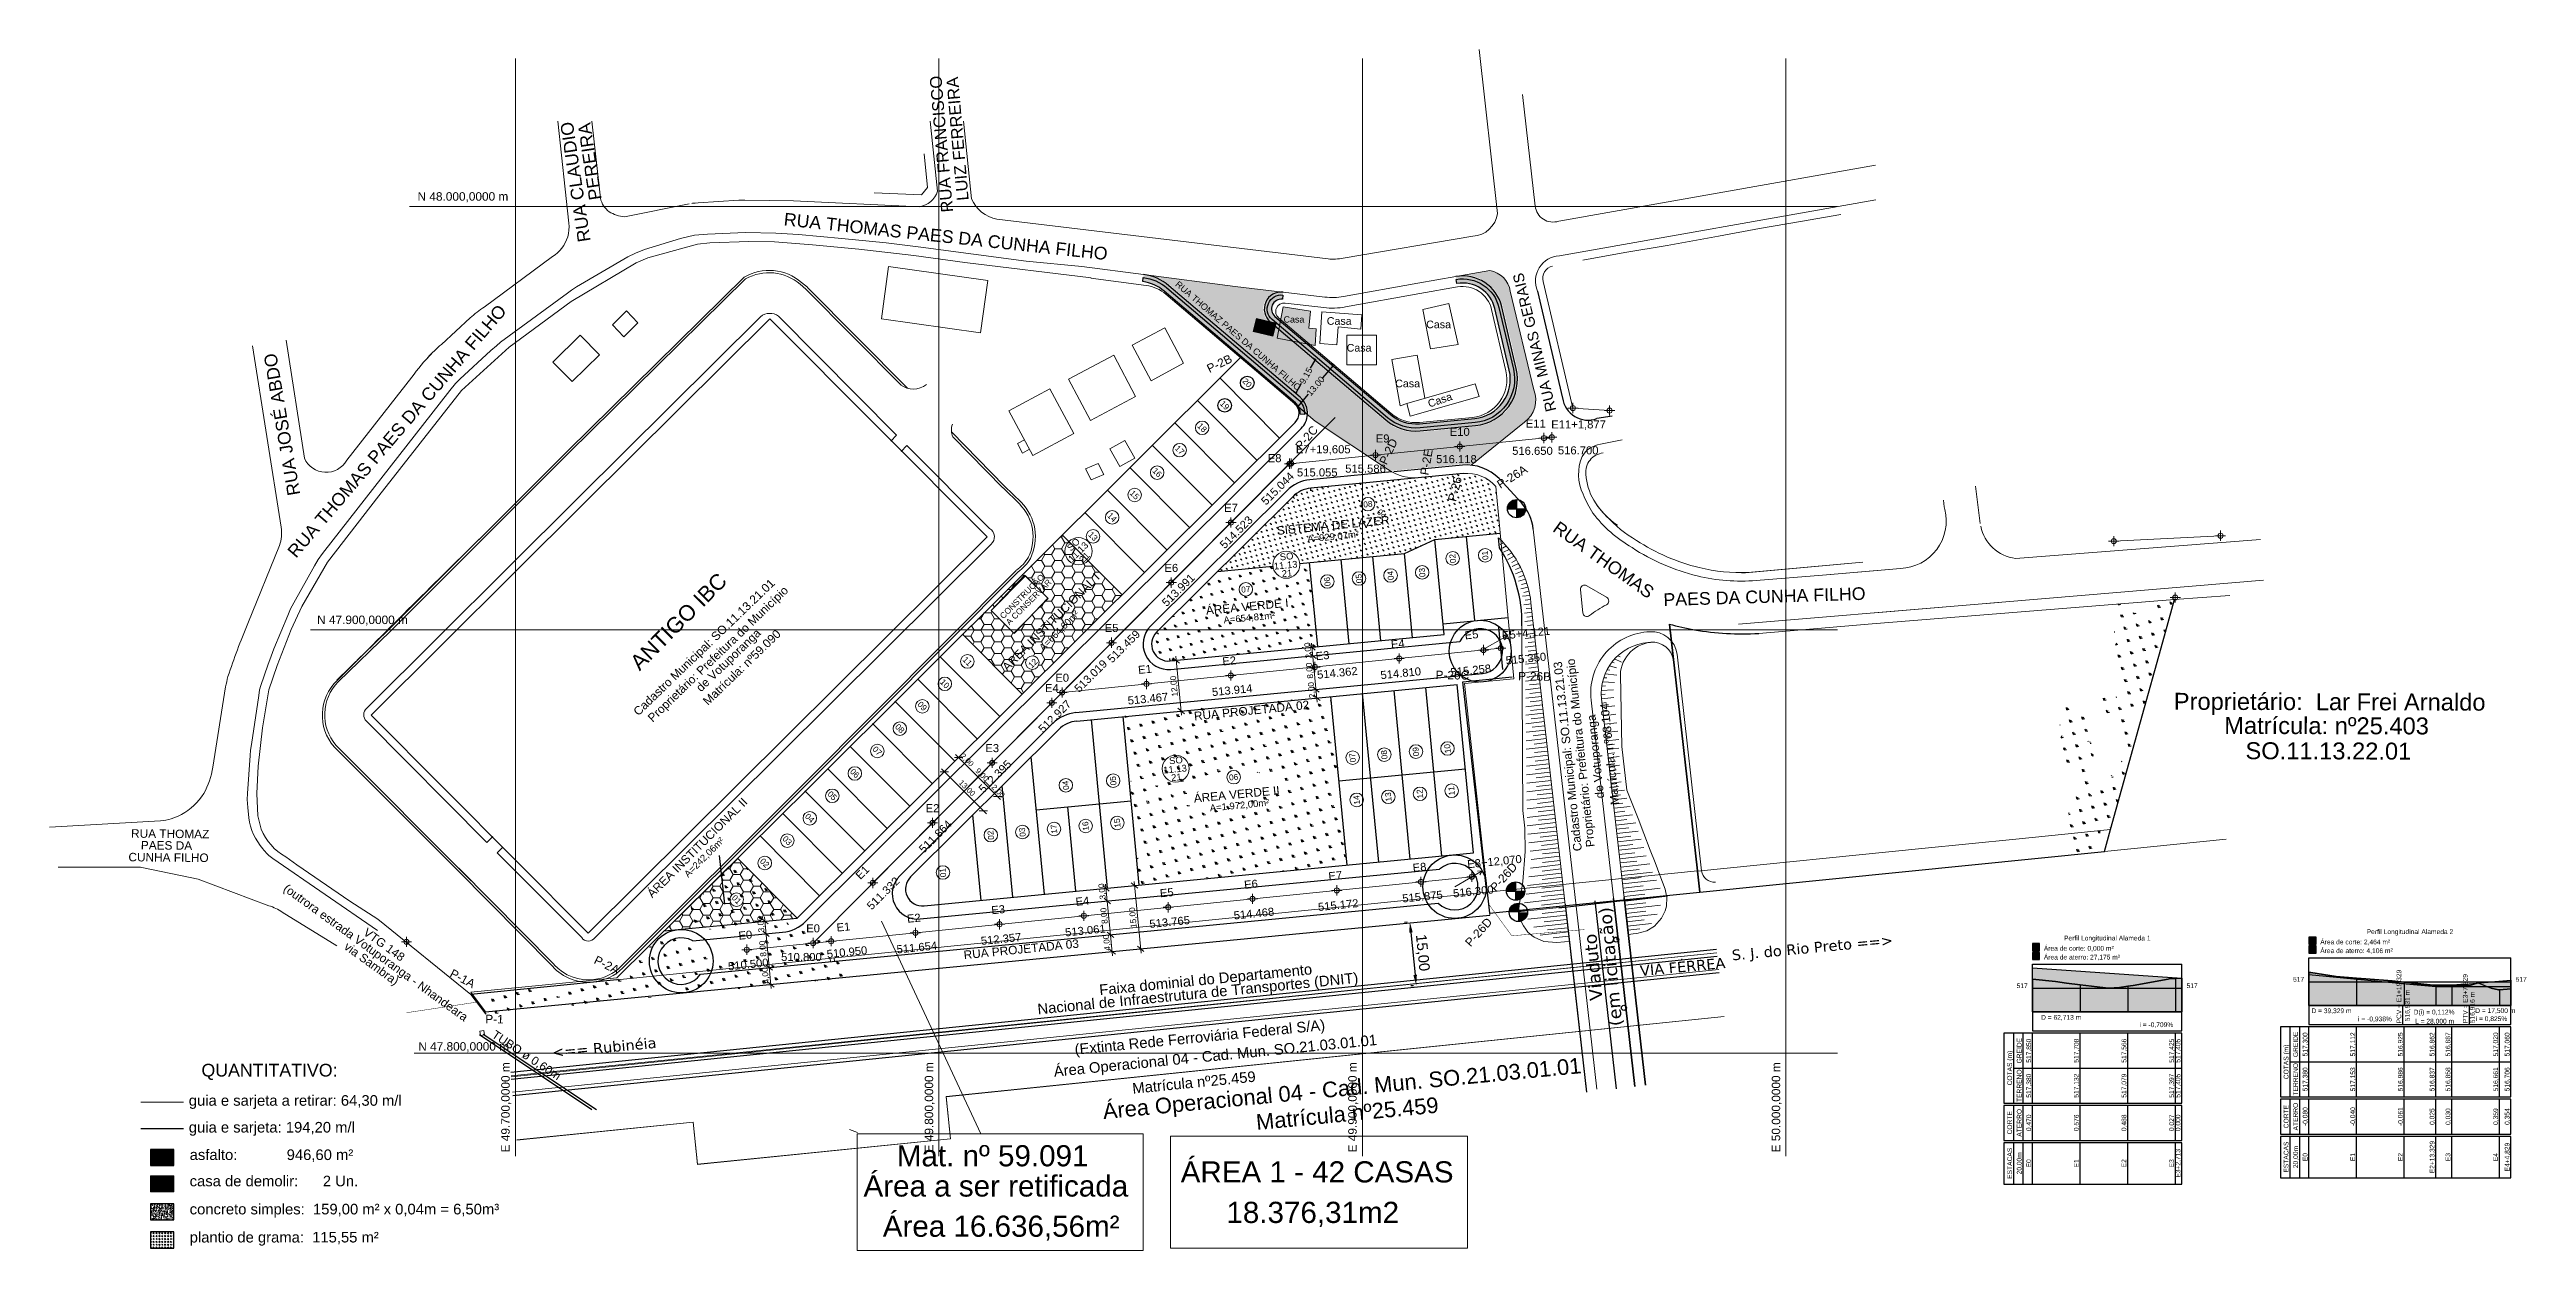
# Model space of a CAD drawing. Header units: metres. Extents: x 49590 to 50175, y 47753 to 48037.
import ezdxf
from ezdxf.enums import TextEntityAlignment as Align
from ezdxf.lldxf.tags import DXFTag

# ---------------------------------------------------------------- set-up
doc = ezdxf.new("R2010")
doc.units = ezdxf.units.M
doc.header["$LTSCALE"] = 3
doc.header["$PDMODE"] = 34
doc.header["$PDSIZE"] = 1.2
doc.layers.get('0').update_dxf_attribs({"lineweight": 0})
for name, color, linetype, lineweight in [('01', 1, 'Continuous', 0), ('ALAMBRADO_LINHA', 6, 'Continuous', 0), ('BARRACAO_LINHA', 211, 'Continuous', 0), ('BLD_LINHA', 150, 'Continuous', 0), ('BOCA_DE_LOBO', 4, 'Continuous', 0), ('bola numero lotes', 1, 'Continuous', 0), ('CASA_LIN', 30, 'Continuous', 0), ('CASA_LINHA', 20, 'Continuous', 0), ('COTAS E MEDIDAS', 7, 'Continuous', 0), ('COTAS_RUAS', 1, 'Continuous', 0), ('DIVISA', 1, 'Continuous', 0), ('DIVISA_LINHA', 1, 'Continuous', 0), ('Eixo_perfil', 5, 'Continuous', 0), ('escrita', 7, 'Continuous', 15), ('GUIA_LINHA', 2, 'Continuous', 0), ('HACHURA_AREA_INST.', 50, 'Continuous', 0), ('Lote', 7, 'Continuous', 0), ('malha', 252, 'Continuous', 0), ('metragem quadrada lotes', 7, 'Continuous', 0), ('N_LOTES', 7, 'Continuous', 0), ('numero cadastro', 1, 'Continuous', 0), ('PISO_LINHA', 52, 'Continuous', 0), ('PORTAO', 89, 'Continuous', 0), ('TALUDE', 25, 'Continuous', 0), ('TUBULAÇÃO', 5, 'Continuous', 30), ('àreas a retificar', 2, 'Continuous', 0)]:
    doc.layers.add(name, color=color, linetype=linetype, lineweight=lineweight)
for name, color, linetype in [('04', 4, 'Continuous'), ('2', 2, 'Continuous'), ('3', 3, 'Continuous'), ('4', 4, 'Continuous'), ('app linha', 109, 'Continuous'), ('COTAS', 1, 'Continuous'), ('desdobro', 6, 'Continuous'), ('EIXO PERFIL2', 1, 'Continuous'), ('EIXO PERFIL3', 1, 'Continuous'), ('FUNDO ATERRO', 7, 'Continuous'), ('FUNDO CORTE', 7, 'Continuous'), ('FUNDO TERRENO', 7, 'Continuous'), ('GRADE_ESTACAS', 8, 'Continuous'), ('GRADE_VERTICAL', 8, 'Continuous'), ('GREIDE_PERFIL', 6, 'Continuous'), ('guia lot projetado', 2, 'Continuous'), ('LEGENDA CORTE ATERRO', 7, 'Continuous'), ('LEGENDA TITULO', 7, 'Continuous'), ('LINHAS CURVA VERTICAL', 253, 'HIDDEN2'), ('MDT_PONTOSGREIDE1', 7, 'Continuous'), ('MDT_PONTOSGREIDE2', 7, 'Continuous'), ('MDT_PONTOSGREIDE3', 7, 'Continuous'), ('MOLDURA_BASE', 7, 'Continuous'), ('MOLDURA_COTA_DIREITA', 7, 'Continuous'), ('MOLDURA_COTA_ESQUERDA', 7, 'Continuous'), ('MOLDURA_DIREITA', 7, 'Continuous'), ('MOLDURA_ESQUERDA', 7, 'Continuous'), ('MOLDURA_TOPO', 7, 'Continuous'), ('PERFIS', 7, 'Continuous'), ('PONTO ROTEIRO TEXTO', 3, 'Continuous'), ('PONTO_COTA', 7, 'Continuous'), ('PONTO_DESC', 7, 'Continuous'), ('quadras', 255, 'Continuous'), ('RDP CORTE ATERRO PERFIL2', 7, 'Continuous'), ('RDP CORTE ATERRO PERFIL3', 7, 'Continuous'), ('RDP COTAS GREIDE TERRENO PERFIL2', 7, 'Continuous'), ('RDP COTAS GREIDE TERRENO PERFIL3', 7, 'Continuous'), ('RDP ELEMENTOS DO GREIDE', 7, 'Continuous'), ('RDP ESTACAS', 7, 'Continuous'), ('T', 253, 'Continuous'), ('T-TEXTO', 2, 'Continuous'), ('texto divisa', 8, 'Continuous'), ('TEXTO RUA', 2, 'Continuous'), ('TEXTOS', 3, 'Continuous'), ('vegetação', 86, 'Continuous')]:
    doc.layers.add(name, color=color, linetype=linetype)
doc.styles.add('ARIAL', font='arial.ttf')
doc.styles.get("Standard").update_dxf_attribs({"font": 'arial.ttf'})
doc.styles.add('style1', font='arial.ttf')
doc.styles.add('TEXTO', font='verdana.ttf')
tags = doc.linetypes.add('( HIDDEN )', pattern=[0.375, 0.25, -0.125]).pattern_tags.tags
tags[6:7] = [DXFTag(74, 4), DXFTag(75, 0), DXFTag(340, '0'), DXFTag(46, 0.0), DXFTag(50, 0.0), DXFTag(44, 0.0), DXFTag(45, 0.0)]
tags[4:5] = [DXFTag(74, 4), DXFTag(75, 0), DXFTag(340, '0'), DXFTag(46, 0.0), DXFTag(50, 0.0), DXFTag(44, 0.0), DXFTag(45, 0.0)]
tags = doc.linetypes.add('DASHDOT2', pattern=[0.5, 0.25, -0.125, 0, -0.125]).pattern_tags.tags
tags[10:11] = [DXFTag(74, 4), DXFTag(75, 0), DXFTag(340, '0'), DXFTag(46, 0.0), DXFTag(50, 0.0), DXFTag(44, 0.0), DXFTag(45, 0.0)]
tags[8:9] = [DXFTag(74, 4), DXFTag(75, 0), DXFTag(340, '0'), DXFTag(46, 0.0), DXFTag(50, 0.0), DXFTag(44, 0.0), DXFTag(45, 0.0)]
tags[6:7] = [DXFTag(74, 4), DXFTag(75, 0), DXFTag(340, '0'), DXFTag(46, 0.0), DXFTag(50, 0.0), DXFTag(44, 0.0), DXFTag(45, 0.0)]
tags[4:5] = [DXFTag(74, 4), DXFTag(75, 0), DXFTag(340, '0'), DXFTag(46, 0.0), DXFTag(50, 0.0), DXFTag(44, 0.0), DXFTag(45, 0.0)]
tags = doc.linetypes.add('HIDDEN2', pattern=[0.1875, 0.125, -0.0625]).pattern_tags.tags
tags[6:7] = [DXFTag(74, 4), DXFTag(75, 0), DXFTag(340, '0'), DXFTag(46, 0.0), DXFTag(50, 0.0), DXFTag(44, 0.0), DXFTag(45, 0.0)]
tags[4:5] = [DXFTag(74, 4), DXFTag(75, 0), DXFTag(340, '0'), DXFTag(46, 0.0), DXFTag(50, 0.0), DXFTag(44, 0.0), DXFTag(45, 0.0)]
doc.dimstyles.new('ISO-25', dxfattribs={"dimtxt": 2.5, "dimasz": 2.5, "dimexe": 1.25, "dimexo": 0.625, "dimtad": 1, "dimdec": 0, "dimtxsty": 'Standard', "dimcen": 2.5, "dimadec": 0, "dimazin": 0, "dimtfac": 1, "dimtmove": 0, "dimatfit": 3, "dimfxl": 1, "dimarcsym": 0})
doc.dimstyles.get("Standard").update_dxf_attribs({"dimtxt": 0.2, "dimasz": 0.2, "dimexe": 0.2, "dimexo": 0.2, "dimgap": 0.09, "dimtad": 0, "dimzin": 1, "dimdsep": 46, "dimtxsty": 'Standard', "dimblk1": 'OBLIQUE', "dimblk2": 'VDDIM_DEFAULT', "dimsah": 1, "dimcen": 0, "dimclrd": 256, "dimclre": 256, "dimclrt": 256, "dimadec": 0, "dimazin": 0, "dimtfac": 1, "dimtofl": 0, "dimtmove": 0, "dimatfit": 2, "dimfxl": 1, "dimtolj": 1, "dimtzin": 0, "dimarcsym": 2})
pattern_1 = [(45, (0, -260.08685), (0.25455844123, 0), [0.15, -0.21]), (45, (0.06364, -260.08685), (0.25455844123, 0), [0.06, -0.3]), (45, (0, -260.02321), (0.25455844123, 0), [0.06, -0.3])]

msp = doc.modelspace()

# ---------------------------------------------------------------- texts
at = {"layer": 'COTAS E MEDIDAS', "color": 3}
msp.add_text('Proprietário:  Lar Frei Arnaldo', height=4, rotation=359.835292, dxfattribs=at).set_placement((50128.382, 47881.007), align=Align.CENTER)
at = {"layer": 'COTAS E MEDIDAS', "color": 2}
for s, p in [('Matrícula: nº25.403', (50127.655, 47875.352)), ('SO.11.13.22.01', (50128.081, 47869.391))]:
    msp.add_text(s, height=4, rotation=359.835292, dxfattribs=at).set_placement(p, align=Align.CENTER)
at = {"layer": 'COTAS_RUAS', "color": 7, "style": 'style1'}
for s, rotation, p in [('2,00', 95.497211, (49888.009, 47893.285)), ('12,00', 95.497211, (49856.425, 47884.313)), ('8,00', 95.497211, (49888.389, 47888.523)), ('2,00', 95.497211, (49888.846, 47883.926)), ('3,00', 95.497184, (49839.387, 47836.367)), ('3,00', 95.497184, (49758.804, 47828.611)), ('8,00', 95.497184, (49839.863, 47830.608)), ('15,00', 95.497184, (49846.72, 47829.64)), ('8,00', 95.497184, (49759.28, 47822.852)), ('4,00', 95.497184, (49840.486, 47824.278)), ('4,00', 95.497184, (49759.903, 47816.523))]:
    msp.add_text(s, height=1.4, rotation=rotation, dxfattribs=at).set_placement(p)
at = {"layer": 'COTAS_RUAS', "style": 'style1'}
for s, p in [('2,00', (49804.968, 47870.054)), ('9,00', (49808.501, 47866.563)), ('13,00', (49804.591, 47863.757)), ('2,00', (49812.297, 47862.682))]:
    msp.add_text(s, height=1.3, rotation=315.18342, dxfattribs=at).set_placement(p)
at = {"layer": 'escrita', "style": 'TEXTO'}
for s, height, rotation, p in [('(em licitação)', 3, 95.395071, (49961.352, 47806.534, -505.746)), ('Viaduto', 3, 95.395071, (49956.707, 47812.567, -505.746)), ('S. J. do Rio Preto ==>', 2.5, 5.395071, (49987.344, 47821.903, 505.746)), ('VIA FÉRREA', 2.5, 5.395071, (49965.668, 47818.209, 505.746)), ('<== Rubinéia', 2.5, 5.395071, (49708.774, 47798.938, 505.746))]:
    msp.add_text(s, height=height, rotation=rotation, dxfattribs=at).set_placement(p)
at = {"layer": 'escrita'}
msp.add_text('TUBO ø 0,60m', height=2, rotation=326.409948, dxfattribs=at).set_placement((49694.261, 47803.887))
at = {"layer": 'LEGENDA CORTE ATERRO'}
for s, p in [('  Área de corte: 2,464 m²', (50125.294, 47825.71)), ('  Área de aterro: 4,106 m²', (50125.294, 47823.629))]:
    msp.add_text(s, height=1.12456, dxfattribs=at).set_placement(p)
at = {"layer": 'LEGENDA TITULO'}
msp.add_text('Perfil Longitudinal Alameda 2', height=1.12456, dxfattribs=at).set_placement((50147.343, 47828.128), align=Align.CENTER)
at = {"layer": 'metragem quadrada lotes', "color": 3}
for s, height, p in [('SISTEMA DE LAZER', 2, (49879.891, 47922.4, -512.761)), ('A=929,07m²', 1.6, (49887.063, 47920.637, -512.761)), ('ÁREA VERDE I', 2, (49863.148, 47903.555, -512.761)), ('A=654,81m²', 1.6, (49867.292, 47901.501, -512.761)), ('ÁREA VERDE II', 2, (49860.279, 47859.181, -512.761)), ('A=1.972,00m²', 1.6, (49864.044, 47857.091, -512.761))]:
    msp.add_text(s, height=height, rotation=5.497222, dxfattribs=at).set_placement(p)
at = {"layer": 'metragem quadrada lotes'}
for s, height, rotation, p in [('ANTIGO IBC', 3.6779, 45.178889, (49729.343, 47890.149, -942.954)), ('CONSTRUÇÃO', 1.4, 45.178889, (49815.228, 47902.454, -512.761)), ('A CONSERVAR', 1.4, 45.178889, (49816.658, 47901.01, -512.761)), ('RUA PROJETADA 02', 2, 5.748333, (49860.337, 47878.6, -512.761)), ('RUA PROJETADA 03', 2, 5.748333, (49805.953, 47822.197, -512.761))]:
    msp.add_text(s, height=height, rotation=rotation, dxfattribs=at).set_placement(p)
at = {"layer": 'metragem quadrada lotes', "color": 32}
for s, height, rotation, p in [('ÁREA INSTITUCIONAL I', 2, 45.178889, (49816.165, 47890.068, -512.761)), ('A=664,60m²', 1.6, 45.178889, (49824.657, 47894.908, -512.761)), ('ÁREA INSTITUCIONAL II', 2, 44.863611, (49732.304, 47836.554, -512.761)), ('A=242,06m²', 1.6, 44.863611, (49740.796, 47841.395, -512.761))]:
    msp.add_text(s, height=height, rotation=rotation, dxfattribs=at).set_placement(p)
at = {"layer": 'metragem quadrada lotes'}
for s, height, p in [('QUANTITATIVO:', 3, (49625.867, 47794.485)), ('guia e sarjeta a retirar: 64,30 m/l', 2.5, (49622.88, 47787.587)), ('guia e sarjeta: 194,20 m/l', 2.5, (49622.88, 47781.26)), ('asfalto:            946,60 m²', 2.5, (49623.09, 47774.765)), ('Mat. nº 59.091', 5, (49790.057, 47773.273)), ('Área a ser retificada', 5, (49782.192, 47766.133)), ('ÁREA 1 - 42 CASAS', 5, (49857.087, 47769.467)), ('casa de demolir:      2 Un.', 2.5, (49623.09, 47768.556)), ('concreto simples:  159,00 m² x 0,04m = 6,50m³', 2.5, (49623.09, 47761.923)), ('Área 16.636,56m²', 5, (49786.743, 47756.64)), ('18.376,31m2', 5, (49867.885, 47759.901)), ('plantio de grama:  115,55 m² ', 2.5, (49623.09, 47755.29))]:
    msp.add_text(s, height=height, dxfattribs=at).set_placement(p)
at = {"layer": 'MOLDURA_COTA_DIREITA'}
msp.add_text('517', height=1.1246, dxfattribs=at).set_placement((50172.316, 47816.882))
at = {"layer": 'MOLDURA_COTA_ESQUERDA'}
msp.add_text('517', height=1.1246, dxfattribs=at).set_placement((50122.37, 47816.882), align=Align.RIGHT)
at = {"layer": 'N_LOTES', "style": 'ARIAL'}
for s, rotation, p in [('20', 314.863611, (49871.533, 47958.593)), ('19', 314.863611, (49866.217, 47953.302)), ('18', 314.863611, (49860.901, 47948.012)), ('17', 314.863611, (49855.585, 47942.721)), ('16', 314.863611, (49850.269, 47937.43)), ('15', 314.863611, (49844.953, 47932.14)), ('08', 5.497222, (49900.276, 47928.869)), ('08', 5.497222, (49900.276, 47928.869)), ('14', 314.863611, (49839.637, 47926.849)), ('04', 315.183422, (49903.299, 47927.668)), ('13', 314.863611, (49835.128, 47922.361)), ('02', 95.497243, (49922.118, 47915.815)), ('02', 95.497243, (49922.118, 47915.815)), ('01', 95.497243, (49929.782, 47916.553)), ('01', 95.497243, (49929.782, 47916.553)), ('06', 95.497243, (49892.505, 47910.354)), ('06', 95.497243, (49892.505, 47910.354)), ('05', 95.497243, (49899.97, 47911.072)), ('05', 95.497243, (49899.97, 47911.072)), ('04', 95.497243, (49907.436, 47911.791)), ('04', 95.497243, (49907.436, 47911.791)), ('03', 95.497243, (49914.901, 47912.509)), ('03', 95.497243, (49914.901, 47912.509)), ('07', 5.497222, (49871.443, 47908.762)), ('07', 5.497222, (49871.443, 47908.762)), ('11', 314.863611, (49805.454, 47892.828)), ('12', 44.863611, (49821.912, 47890.819)), ('09', 314.863611, (49794.822, 47882.247)), ('10', 314.863611, (49800.138, 47887.537)), ('08', 314.863611, (49789.506, 47876.956)), ('07', 314.863611, (49784.19, 47871.665)), ('08', 95.497243, (49905.952, 47869.476)), ('08', 95.497243, (49905.952, 47869.476)), ('09', 95.497243, (49913.418, 47870.195)), ('09', 95.497243, (49913.418, 47870.195)), ('10', 95.497243, (49920.883, 47870.913)), ('10', 95.497243, (49920.883, 47870.913)), ('06', 314.863611, (49778.874, 47866.375)), ('05', 95.497243, (49841.945, 47863.316)), ('05', 95.497243, (49841.945, 47863.316)), ('06', 5.497222, (49868.575, 47864.388)), ('06', 5.497222, (49868.575, 47864.388)), ('07', 95.497243, (49898.487, 47868.758)), ('07', 95.497243, (49898.487, 47868.758)), ('05', 314.863611, (49773.558, 47861.084)), ('04', 95.497243, (49830.747, 47862.239)), ('04', 95.497243, (49830.747, 47862.239)), ('14', 95.497243, (49899.447, 47858.781)), ('14', 95.497243, (49899.447, 47858.781)), ('13', 95.497243, (49906.913, 47859.5)), ('13', 95.497243, (49906.913, 47859.5)), ('12', 95.497243, (49914.378, 47860.218)), ('12', 95.497243, (49914.378, 47860.218)), ('11', 95.497243, (49921.844, 47860.937)), ('11', 95.497243, (49921.844, 47860.937)), ('04', 314.863611, (49768.242, 47855.793)), ('03', 95.497243, (49820.508, 47851.184)), ('03', 95.497243, (49820.508, 47851.184)), ('17', 95.497243, (49827.974, 47851.903)), ('17', 95.497243, (49827.974, 47851.903)), ('16', 95.497243, (49835.439, 47852.621)), ('16', 95.497243, (49835.439, 47852.621)), ('15', 95.497243, (49842.905, 47853.34)), ('15', 95.497243, (49842.905, 47853.34)), ('03', 314.863611, (49762.926, 47850.503)), ('02', 95.497243, (49813.043, 47850.466)), ('02', 95.497243, (49813.043, 47850.466)), ('02', 314.863611, (49757.61, 47845.212)), ('01', 95.497243, (49801.743, 47841.628)), ('01', 95.497243, (49801.743, 47841.628)), ('01', 314.863611, (49750.961, 47836.578))]:
    msp.add_text(s, height=1.4, rotation=rotation, dxfattribs=at).set_placement(p)
at = {"layer": 'numero cadastro', "color": 1}
for s, rotation, p in [('SO', 44.863611, (49831.186, 47918.437)), ('11.13', 44.863611, (49831.478, 47915.862)), ('21', 44.863611, (49834.048, 47915.651)), ('SO', 5.497222, (49880.562, 47916.379)), ('11.13', 5.497222, (49879.167, 47914.195)), ('21', 5.497222, (49881.03, 47912.413)), ('11.13', 5.497222, (49853.044, 47866.035)), ('SO', 5.497222, (49854.439, 47868.219)), ('21', 5.497222, (49854.907, 47864.252))]:
    msp.add_text(s, height=1.6, rotation=rotation, dxfattribs=at).set_placement(p)
at = {"layer": 'PONTO ROTEIRO TEXTO', "color": 3}
for s, rotation, p in [('P-2B', 25.726079, (49866.667, 47961.986)), ('P-2C', 48.822052, (49887.576, 47944.716)), ('P-2D', 64.874661, (49907.046, 47941.679)), ('P-2E', 80.337756, (49916.099, 47939.441)), ('P-26', 75.748971, (49922.796, 47932.991)), ('P-26A', 31.524623, (49935.86, 47935.29)), ('P-26C', 359.113468, (49921.215, 47888.283)), ('P-26B', 359.113468, (49940.635, 47887.995)), ('P-26D', 48.16605, (49934.101, 47840.948)), ('P-26D', 48.16605, (49928.174, 47827.929)), ('P-1A', 332.157574, (49687.069, 47816.745)), ('P-2A', 334.079036, (49721.157, 47819.953)), ('P-1', 359.113468, (49695.057, 47807.044))]:
    msp.add_text(s, height=2, rotation=rotation, dxfattribs=at).set_placement(p, align=Align.CENTER)
at = {"layer": 'PONTO_COTA', "color": 41, "lineweight": 0}
for s, p in [('516.118', (49922.196, 47941.253, 516.118)), ('516.650', (49940.152, 47943.22, 516.65)), ('516.700', (49950.953, 47943.334, 516.7)), ('515.055', (49889.341, 47938.116, 515.055)), ('515.586', (49900.732, 47939.013, 515.586)), ('510.800', (49767.534, 47823.675, 510.8))]:
    msp.add_text(s, height=1.9, dxfattribs=at).set_placement(p, align=Align.TOP_CENTER)
for s, rotation, p in [('515.044', 44.766141, (49879.286, 47934.03)), ('514.523', 44.766141, (49869.537, 47923.719)), ('513.991', 44.766141, (49855.837, 47910.06)), ('513.459', 44.766141, (49842.956, 47896.745)), ('515.350', 5.748333, (49938.509, 47894.161)), ('513.019', 44.766141, (49835.177, 47889.763)), ('514.362', 5.748333, (49893.974, 47890.785)), ('514.810', 5.748333, (49908.948, 47890.696)), ('515.258', 5.748333, (49925.492, 47891.379)), ('512.927', 44.766141, (49826.674, 47880.232)), ('513.467', 5.748333, (49849.25, 47884.686)), ('513.914', 5.748333, (49869.15, 47886.69)), ('512.395', 44.766141, (49812.577, 47866.044, 512.395)), ('511.864', 44.766141, (49798.48, 47851.857, 511.864)), ('511.332', 44.766141, (49786.169, 47838.429, 511.332)), ('515.172', 5.748333, (49894.186, 47835.942, 515.172)), ('515.875', 5.748333, (49914.086, 47837.945, 515.875)), ('516.300', 5.748333, (49926.095, 47839.154, 516.3)), ('513.061', 5.748333, (49834.488, 47829.932, 513.061)), ('513.765', 5.748333, (49854.387, 47831.936, 513.765)), ('514.468', 5.748333, (49874.287, 47833.939, 514.468)), ('510.950', 5.748333, (49778.204, 47824.831, 510.95)), ('511.654', 5.748333, (49794.689, 47825.926, 511.654)), ('512.357', 5.748333, (49814.588, 47827.929, 512.357)), ('510.500', 5.748333, (49754.89, 47821.92, 510.5))]:
    msp.add_text(s, height=1.9, rotation=rotation, dxfattribs=at).set_placement(p, align=Align.TOP_CENTER)
at = {"layer": 'PONTO_DESC', "color": 32, "lineweight": 0}
for s, p in [('E10', (49922.975, 47945.804, 516.118)), ('E11', (49940.936, 47947.763, 516.65)), ('E11+1,877', (49951.041, 47947.555, 516.7)), ('E8', (49879.269, 47939.579, 515.055)), ('E7+19,605', (49890.75, 47941.682, 515.044)), ('E9', (49904.768, 47944.238, 515.586)), ('E7', (49868.965, 47927.851, 514.523)), ('E6', (49854.868, 47913.664, 513.991)), ('E6', (49854.868, 47913.664, 513.991)), ('E5', (49840.771, 47899.477, 513.459)), ('E0', (49829.097, 47887.728, 513.019)), ('E4', (49826.674, 47885.289, 512.927)), ('E3', (49812.577, 47871.102, 512.395)), ('E2', (49798.48, 47856.915, 511.864)), ('E0', (49770.287, 47828.54, 510.8))]:
    msp.add_text(s, height=1.9, dxfattribs=at).set_placement(p, align=Align.CENTER)
for s, rotation, p in [('E5+4,121', 5.748333, (49938.733, 47898.268, 515.35)), ('E3', 5.748333, (49890.673, 47892.955, 514.362)), ('E4', 5.748333, (49908.442, 47895.728, 514.81)), ('E5', 5.748333, (49925.862, 47897.886, 515.258)), ('E1', 5.748333, (49848.744, 47889.719, 513.467)), ('E2', 5.748333, (49868.643, 47891.722, 513.914)), ('E1', 44.766141, (49782.607, 47842.02, 511.332)), ('E7', 5.748333, (49893.68, 47840.975, 515.172)), ('E8', 5.748333, (49913.579, 47842.978, 515.875)), ('E8+12,070', 5.748333, (49931.271, 47844.319, 516.3)), ('E4', 5.748333, (49833.981, 47834.965, 513.061)), ('E5', 5.748333, (49853.881, 47836.968, 513.765)), ('E6', 5.748333, (49873.78, 47838.971, 514.468)), ('E1', 5.748333, (49777.543, 47828.867, 510.95)), ('E2', 5.748333, (49794.182, 47830.958, 511.654)), ('E3', 5.748333, (49814.082, 47832.962, 512.357)), ('E0', 5.748333, (49754.384, 47826.952, 510.5))]:
    msp.add_text(s, height=1.9, rotation=rotation, dxfattribs=at).set_placement(p, align=Align.CENTER)
at = {"layer": 'RDP CORTE ATERRO PERFIL2', "color": 1}
msp.add_text('CORTE', height=1.1246, rotation=90, dxfattribs=at).set_placement((50118.996, 47785.02), align=Align.BOTTOM_CENTER)
at = {"layer": 'RDP CORTE ATERRO PERFIL2', "color": 5}
msp.add_text('ATERRO', height=1.1246, rotation=90, dxfattribs=at).set_placement((50121.245, 47785.02), align=Align.BOTTOM_CENTER)
at = {"layer": 'RDP CORTE ATERRO PERFIL2'}
for s, p in [('-0,080', (50123.494, 47785.02)), ('-0,040', (50134.74, 47785.02)), ('-0,061', (50145.986, 47785.02)), ('0,025', (50153.48, 47785.02)), ('0,030', (50157.231, 47785.02)), ('0,359', (50168.477, 47785.02)), ('0,354', (50171.192, 47785.02))]:
    msp.add_text(s, height=1.1246, rotation=90, dxfattribs=at).set_placement(p, align=Align.BOTTOM_CENTER)
at = {"layer": 'RDP COTAS GREIDE TERRENO PERFIL2'}
for s, p in [('COTAS (m)', (50118.996, 47797.952)), ('GREIDE', (50121.245, 47802.075)), ('517,300', (50123.494, 47802.075)), ('517,112', (50134.74, 47802.075)), ('516,925', (50145.986, 47802.075)), ('516,862', (50153.48, 47802.075)), ('516,887', (50157.231, 47802.075)), ('517,020', (50168.477, 47802.075)), ('517,060', (50171.192, 47802.075)), ('TERRENO', (50121.245, 47793.829)), ('517,380', (50123.494, 47793.829)), ('517,153', (50134.74, 47793.829)), ('516,986', (50145.986, 47793.829)), ('516,837', (50153.48, 47793.829)), ('516,858', (50157.231, 47793.829)), ('516,661', (50168.477, 47793.829)), ('516,706', (50171.192, 47793.829))]:
    msp.add_text(s, height=1.1246, rotation=90, dxfattribs=at).set_placement(p, align=Align.BOTTOM_CENTER)
at = {"layer": 'RDP ELEMENTOS DO GREIDE'}
for s, height, p in [('PCV = E1+19,329', 1.12456, (50145.647, 47813.37)), ('PTV = E3+7,329', 1.12456, (50161.31, 47812.88)), ('516,931 m', 1.1246, (50147.632, 47811.259)), ('516,916 m', 1.1246, (50162.981, 47810.782))]:
    msp.add_text(s, height=height, rotation=90, dxfattribs=at).set_placement(p, align=Align.BOTTOM_CENTER)
for s, p in [('D = 39,329 m', (50124.084, 47809.452)), ('L = 28,000 m', (50148.561, 47807.003)), ('D = 17,500 m', (50162.753, 47809.489))]:
    msp.add_text(s, height=1.12456, dxfattribs=at).set_placement(p)
for s, height, p in [('i = -0,938%', 1.12456, (50143.083, 47807.527)), ('D(i) = 0,112%', 1.12456, (50157.869, 47809.152)), ('i = 0,825%', 1.1246, (50170.331, 47807.578))]:
    msp.add_text(s, height=height, dxfattribs=at).set_placement(p, align=Align.RIGHT)
at = {"layer": 'RDP ESTACAS'}
for s, p in [('ESTACAS', (50118.996, 47775.461)), ('20,00m', (50121.245, 47775.461)), ('E2+13,329', (50153.48, 47775.461)), ('E4+4,829', (50171.192, 47775.461)), ('E0', (50123.494, 47775.461)), ('E1', (50134.74, 47775.461)), ('E2', (50145.986, 47775.461)), ('E3', (50157.231, 47775.461)), ('E4', (50168.477, 47775.461))]:
    msp.add_text(s, height=1.1246, rotation=90, dxfattribs=at).set_placement(p, align=Align.BOTTOM_CENTER)
at = {"layer": 'TALUDE', "color": 2}
for height, p in [(1.5, (49874.419, 47970.837)), (1.5, (49881.39, 47972.552)), (1.8, (49891.587, 47972.034)), (1.8, (49891.587, 47972.034)), (1.8, (49915.051, 47971.226)), (1.8, (49915.051, 47971.226)), (1.8, (49896.284, 47965.698)), (1.8, (49896.284, 47965.698)), (1.8, (49907.744, 47957.28))]:
    msp.add_text('Casa', height=height, dxfattribs=at).set_placement(p)
msp.add_text('Casa', height=1.8, rotation=18.846569, dxfattribs=at).set_placement((49915.818, 47952.469))
msp.add_text('Casa', height=1.8, rotation=18.846569, dxfattribs=at).set_placement((49915.818, 47952.469))
at = {"layer": 'texto divisa'}
for s, rotation, p in [('Cadastro Municipal: SO.11.13.21.01', 43.950757, (49745.241, 47895.168)), ('Proprietário: Prefeitura do Município ', 43.950757, (49748.782, 47893.84)), ('de Votuporanga', 43.950757, (49750.973, 47892.109)), ('Matrícula: nº59.090', 43.950757, (49754.162, 47890.401)), ('Cadastro Municipal: SO.11.13.21.03', 96.071893, (49949.448, 47870.201)), ('Proprietário: Prefeitura do Município ', 96.071893, (49952.437, 47871.405)), ('Matrícula: nº68.104', 96.071893, (49959.357, 47870.766)), ('de Votuporanga', 96.071893, (49956.051, 47870.174))]:
    msp.add_text(s, height=2, rotation=rotation, dxfattribs=at).set_placement(p, align=Align.CENTER)
at = {"layer": 'TEXTO RUA', "color": 7, "linetype": 'ByBlock', "style": 'style1'}
for s, height, rotation, p in [('RUA FRANCISCO', 2.8, 94.934208, (49803.358, 47998.708)), ('LUIZ FERREIRA', 2.8, 94.934208, (49807.041, 48001.47)), ('RUA CLAUDIO', 3, 98.523579, (49717.766, 47991.819)), ('PEREIRA', 3, 98.523579, (49720.396, 48001.719)), ('RUA THOMAS PAES DA CUNHA FILHO', 3, 353.851135, (49763.257, 47995.535)), ('RUA THOMAZ PAES DA CUNHA FILHO', 1.5, 319.241221, (49855.675, 47981.373)), ('RUA MINAS GERAIS', 2.5, 103.618923, (49945.799, 47951.859)), ('RUA THOMAS PAES DA CUNHA FILHO', 3, 49.49546, (49648.203, 47916.752)), ('RUA JOSÉ ABDO', 3, 99.666687, (49649.214, 47931.978)), ('RUA THOMAS ', 3, 324.609646, (49944.692, 47923.393)), ('PAES DA CUNHA FILHO', 3, 1.767653, (49971.121, 47905.613))]:
    msp.add_text(s, height=height, rotation=rotation, dxfattribs=at).set_placement(p)
at = {"layer": 'TEXTO RUA', "color": 3, "linetype": 'ByBlock', "style": 'style1'}
for s, rotation, p in [('RUA THOMAZ ', 359.47221, (49609.246, 47850.905)), ('PAES DA ', 359.47221, (49611.553, 47848.133)), ('CUNHA FILHO', 359.47221, (49608.623, 47845.32)), ('(outrora estrada Votuporanga - Nhandeara', 324.038114, (49645.021, 47838.5)), ('via Sambra)', 324.038114, (49659.355, 47824.747)), ('VTG 148', 324.038114, (49663.911, 47828.114))]:
    msp.add_text(s, height=2, rotation=rotation, dxfattribs=at).set_placement(p)
at = {"layer": 'TEXTOS', "linetype": 'ByBlock', "style": 'style1'}
for s, p in [('Nacional de Infraestrutura de Transportes (DNIT)', (49823.401, 47809.159, 1011.492)), ('Faixa dominial do Departamento', (49837.993, 47813.696, 1011.492)), ('(Extinta Rede Ferroviária Federal S/A)', (49832.172, 47799.642, 505.746)), ('Área Operacional 04 - Cad. Mun. SO.21.03.01.01', (49827.242, 47794.439, 505.746)), ('Matrícula nº25.459', (49845.802, 47790.425, 505.746))]:
    msp.add_text(s, height=2.5, rotation=5.619481, dxfattribs=at).set_placement(p)
at = {"layer": 'TEXTOS', "color": 2, "linetype": 'ByBlock', "style": 'style1'}
for s, p in [('Área Operacional 04 - Cad. Mun. SO.21.03.01.01', (49838.886, 47784.426, 505.746)), ('Matrícula nº25.459', (49875.064, 47781.843, 505.746))]:
    msp.add_text(s, height=3.7, rotation=5.492314, dxfattribs=at).set_placement(p)

# ---------------------------------------------------------------- blocks, each defined once
blk = doc.blocks.new('PERFIL_30_7_2019_8_51_3')
at = {"layer": 'FUNDO ATERRO'}
blk.add_hatch(color=5, dxfattribs=at).paths.add_polyline_path([(1.2, 9.08), (7.47, 8.64), (7.2, 8.63), (7.14, 8.63), (6.94, 8.62), (6.89, 8.61), (5.42, 8.34), (5.2, 8.31), (4.85, 8.26), (4.39, 8.22), (3.2, 8.37), (2.62, 8.44), (2.17, 8.5), (1.2, 8.61)])
at = {"layer": 'FUNDO TERRENO'}
blk.add_hatch(color=43, dxfattribs=at).paths.add_polyline_path([(1.2, 8.61), (2.17, 8.5), (2.62, 8.44), (3.2, 8.37), (4.39, 8.22), (4.85, 8.26), (5.2, 8.31), (5.42, 8.34), (6.89, 8.61), (6.94, 8.62), (7.14, 8.63), (7.2, 8.63), (7.47, 8.64), (7.47, 7.23), (1.2, 7.23)])
at = {"layer": 'LEGENDA CORTE ATERRO'}
for color, points in [(1, [(1.2, 9.8), (1.5, 9.8), (1.5, 10.1), (1.2, 10.1)]), (5, [(1.2, 9.43), (1.5, 9.43), (1.5, 9.73), (1.2, 9.73)])]:
    blk.add_hatch(color=color, dxfattribs=at).paths.add_polyline_path(points)
at = {"layer": 'EIXO PERFIL3'}
blk.add_lwpolyline([(1.2, 8.61), (2.17, 8.5), (2.62, 8.44), (3.2, 8.37), (4.39, 8.22), (4.85, 8.26), (5.2, 8.31), (5.42, 8.34), (6.89, 8.61), (6.94, 8.62), (7.14, 8.63), (7.2, 8.63), (7.47, 8.64)], dxfattribs=at)
at = {"layer": 'FUNDO ATERRO'}
for points in [[(1.2, 9.08), (7.47, 8.64), (7.2, 8.63), (7.14, 8.63), (6.94, 8.62), (6.89, 8.61), (5.42, 8.34), (5.2, 8.31), (4.85, 8.26), (4.39, 8.22), (3.2, 8.37), (2.62, 8.44), (2.17, 8.5), (1.2, 8.61)], [(7.47, 8.64), (7.47, 8.64)]]:
    blk.add_lwpolyline(points, dxfattribs=at)
at = {"layer": 'FUNDO TERRENO'}
blk.add_lwpolyline([(1.2, 8.61), (2.17, 8.5), (2.62, 8.44), (3.2, 8.37), (4.39, 8.22), (4.85, 8.26), (5.2, 8.31), (5.42, 8.34), (6.89, 8.61), (6.94, 8.62), (7.14, 8.63), (7.2, 8.63), (7.47, 8.64), (7.47, 7.23), (1.2, 7.23)], dxfattribs=at)
at = {"layer": 'GRADE_ESTACAS', "linetype": 'HIDDEN2'}
for p, q in [((1.2, 8.61), (1.2, 7.23)), ((3.2, 8.37), (3.2, 7.23)), ((7.2, 8.63), (7.2, 7.23)), ((7.47, 8.64), (7.47, 7.23)), ((5.2, 8.31), (5.2, 7.23))]:
    blk.add_line(p, q, dxfattribs=at)
at = {"layer": 'GRADE_VERTICAL', "linetype": 'HIDDEN2'}
blk.add_line((1.2, 8.23), (7.47, 8.23), dxfattribs=at)
at = {"layer": 'GREIDE_PERFIL'}
blk.add_lwpolyline([(1.2, 9.08), (7.47, 8.64)], dxfattribs=at)
at = {"layer": 'LEGENDA CORTE ATERRO', "color": 7}
for points in [[(1.2, 9.8), (1.5, 9.8), (1.5, 10.1), (1.2, 10.1), (1.2, 9.8)], [(1.2, 9.43), (1.5, 9.43), (1.5, 9.73), (1.2, 9.73), (1.2, 9.43)]]:
    blk.add_lwpolyline(points, dxfattribs=at)
at = {"layer": 'MOLDURA_BASE'}
blk.add_line((1.2, 7.23), (7.47, 7.23), dxfattribs=at)
at = {"layer": 'MOLDURA_DIREITA'}
blk.add_line((7.47, 7.23), (7.47, 9.23), dxfattribs=at)
at = {"layer": 'MOLDURA_ESQUERDA'}
blk.add_line((1.2, 7.23), (1.2, 9.23), dxfattribs=at)
at = {"layer": 'MOLDURA_TOPO'}
blk.add_line((1.2, 9.23), (7.47, 9.23), dxfattribs=at)
at = {"layer": 'RDP CORTE ATERRO PERFIL3'}
for p, q in [((0.4, 3.3), (0.4, 1.83)), ((0.8, 3.3), (0.8, 1.83))]:
    blk.add_line(p, q, dxfattribs=at)
at = {"layer": 'RDP CORTE ATERRO PERFIL3', "color": 5}
for p, q in [((1.2, 1.83), (1.2, 3.3)), ((3.2, 1.83), (3.2, 3.3)), ((5.2, 1.83), (5.2, 3.3)), ((7.2, 1.83), (7.2, 3.3)), ((7.47, 1.83), (7.47, 3.3))]:
    blk.add_line(p, q, dxfattribs=at)
at = {"layer": 'RDP CORTE ATERRO PERFIL3'}
blk.add_lwpolyline([(0, 3.3), (0, 1.83), (7.47, 1.83), (7.47, 3.3), (0, 3.3)], dxfattribs=at)
at = {"layer": 'RDP COTAS GREIDE TERRENO PERFIL3'}
for p, q in [((0.4, 6.33), (0.4, 3.4)), ((0.8, 6.33), (0.8, 3.4)), ((1.2, 3.4), (1.2, 6.33)), ((3.2, 3.4), (3.2, 6.33)), ((5.2, 3.4), (5.2, 6.33)), ((7.2, 3.4), (7.2, 6.33)), ((7.47, 3.4), (7.47, 6.33)), ((0.4, 4.87), (7.47, 4.87))]:
    blk.add_line(p, q, dxfattribs=at)
blk.add_lwpolyline([(0, 6.33), (0, 3.4), (7.47, 3.4), (7.47, 6.33), (0, 6.33)], dxfattribs=at)
at = {"layer": 'RDP ELEMENTOS DO GREIDE'}
blk.add_lwpolyline([(1.2, 7.23), (1.2, 6.43), (7.47, 6.43), (7.47, 7.23)], dxfattribs=at)
at = {"layer": 'RDP ESTACAS'}
for p, q in [((0.4, 1.73), (0.4, 0)), ((0.8, 1.73), (0.8, 0)), ((1.2, 0), (1.2, 1.73)), ((3.2, 0), (3.2, 1.73)), ((5.2, 0), (5.2, 1.73)), ((7.2, 0), (7.2, 1.73)), ((7.47, 0), (7.47, 1.73))]:
    blk.add_line(p, q, dxfattribs=at)
blk.add_lwpolyline([(0, 1.73), (0, 0), (7.47, 0), (7.47, 1.73), (0, 1.73)], dxfattribs=at)
at = {"layer": 'LEGENDA CORTE ATERRO'}
for s, p in [('  Área de corte: 0,000 m²', (1.52, 9.8)), ('  Área de aterro: 27,175 m²', (1.52, 9.43))]:
    blk.add_text(s, height=0.2, dxfattribs=at).set_placement(p)
at = {"layer": 'LEGENDA TITULO'}
blk.add_text('Perfil Longitudinal Alameda 1', height=0.2, dxfattribs=at).set_placement((4.34, 10.23), align=Align.CENTER)
at = {"layer": 'MOLDURA_COTA_DIREITA'}
blk.add_text('517', height=0.2, dxfattribs=at).set_placement((7.67, 8.23))
at = {"layer": 'MOLDURA_COTA_ESQUERDA'}
blk.add_text('517', height=0.2, dxfattribs=at).set_placement((1, 8.23), align=Align.RIGHT)
at = {"layer": 'RDP CORTE ATERRO PERFIL3', "color": 5}
blk.add_text('ATERRO', height=0.2, rotation=90, dxfattribs=at).set_placement((0.8, 2.57), align=Align.BOTTOM_CENTER)
at = {"layer": 'RDP CORTE ATERRO PERFIL3', "color": 1}
blk.add_text('CORTE', height=0.2, rotation=90, dxfattribs=at).set_placement((0.4, 2.57), align=Align.BOTTOM_CENTER)
at = {"layer": 'RDP CORTE ATERRO PERFIL3'}
for s, p in [('0,470', (1.2, 2.57)), ('0,576', (3.2, 2.57)), ('0,488', (5.2, 2.57)), ('0,027', (7.2, 2.57)), ('0,000', (7.47, 2.57))]:
    blk.add_text(s, height=0.2, rotation=90, dxfattribs=at).set_placement(p, align=Align.BOTTOM_CENTER)
at = {"layer": 'RDP COTAS GREIDE TERRENO PERFIL3'}
for s, p in [('COTAS (m)', (0.4, 4.87)), ('GREIDE', (0.8, 5.6)), ('517,850', (1.2, 5.6)), ('517,708', (3.2, 5.6)), ('517,566', (5.2, 5.6)), ('517,425', (7.2, 5.6)), ('517,405', (7.47, 5.6)), ('TERRENO', (0.8, 4.13)), ('517,380', (1.2, 4.13)), ('517,132', (3.2, 4.13)), ('517,079', (5.2, 4.13)), ('517,397', (7.2, 4.13)), ('517,405', (7.47, 4.13))]:
    blk.add_text(s, height=0.2, rotation=90, dxfattribs=at).set_placement(p, align=Align.BOTTOM_CENTER)
at = {"layer": 'RDP ELEMENTOS DO GREIDE'}
blk.add_text('D = 62,713 m', height=0.2, dxfattribs=at).set_placement((1.56, 6.9))
blk.add_text('i = -0,709%', height=0.2, dxfattribs=at).set_placement((7.11, 6.59), align=Align.RIGHT)
at = {"layer": 'RDP ESTACAS'}
for s, p in [('ESTACAS', (0.4, 0.87)), ('20,00m', (0.8, 0.87)), ('E3+2,713', (7.47, 0.87)), ('E0', (1.2, 0.87)), ('E1', (3.2, 0.87)), ('E2', (5.2, 0.87)), ('E3', (7.2, 0.87))]:
    blk.add_text(s, height=0.2, rotation=90, dxfattribs=at).set_placement(p, align=Align.BOTTOM_CENTER)
blk = doc.blocks.new('*D512')
at = {"color": 0, "lineweight": -2, "transparency": 16777216}
for p, q in [((49910.59, 47830.93), (49909.96, 47830.87)), ((49911.46, 47828.51), (49912.46, 47818.49)), ((49912.08, 47815.94), (49911.46, 47815.88))]:
    blk.add_line(p, q, dxfattribs=at)
at = {"color": 0, "transparency": 16777216}
for points in [[(49911.87, 47828.55), (49911.04, 47828.47), (49911.21, 47831)], [(49912.87, 47818.53), (49912.04, 47818.45), (49912.7, 47816.01)]]:
    blk.add_solid(points, dxfattribs=at)
at = {"layer": 'Defpoints', "color": 0, "transparency": 16777216}
for p in [(49911.21, 47831), (49912.7, 47816.01), (49912.7, 47816.01)]:
    blk.add_point(p, dxfattribs=at)
at = {"color": 0, "transparency": 16777216, "insert": (49914.07, 47823.71), "char_height": 2.5, "attachment_point": 5, "rotation": 275.69799}
blk.add_mtext('15,00', dxfattribs=at)
blk = doc.blocks.new('MALHA')
at = {"layer": 'malha'}
for p, q in [((49700, 47775.64), (49700, 48034.92)), ((49800, 47775.64), (49800, 48034.92)), ((49900, 47775.64), (49900, 48034.92)), ((50000, 47775.64), (50000, 48034.92)), ((49675.03, 48000), (50012.15, 48000)), ((49651.63, 47900), (50012.15, 47900)), ((49676.1, 47800), (50012.15, 47800))]:
    blk.add_line(p, q, dxfattribs=at)
for s, p in [('N 48.000,0000 m', (49676.89, 48000.75)), ('N 47.900,0000 m', (49653.18, 47900.75)), ('N 47.800,0000 m', (49677.06, 47800))]:
    blk.add_text(s, height=2, dxfattribs=at).set_placement(p, align=Align.BOTTOM_LEFT)
for s, p in [('E 49.700,0000 m', (49699.25, 47776.57)), ('E 49.800,0000 m', (49799.25, 47776.57)), ('E 49.900,0000 m', (49899.25, 47776.57)), ('E 50.000,0000 m', (49999.25, 47776.57))]:
    blk.add_text(s, height=2, rotation=90, dxfattribs=at).set_placement(p, align=Align.BOTTOM_LEFT)
blk = doc.blocks.new('_Oblique')
at = {"color": 0, "linetype": 'ByBlock', "lineweight": -2}
blk.add_line((-0.5, -0.5), (0.5, 0.5), dxfattribs=at)
blk = doc.blocks.new('VDDIM_DEFAULT')
at = {"linetype": 'Continuous', "lineweight": -2, "extrusion": (0, 0, -1)}
blk.add_hatch(color=0, dxfattribs=at).paths.add_polyline_path([(0, 0), (1, -0.1665), (1, 0.1665)])
blk = doc.blocks.new('*D513')
at = {"layer": '01', "lineweight": -2, "transparency": 16777216}
for p, q in [((49893.1, 47962.45), (49890.6, 47959.51)), ((49892.63, 47963.11), (49893.39, 47962.47)), ((49884.21, 47953.21), (49884.96, 47952.57)), ((49884.81, 47952.7), (49887.3, 47955.63))]:
    blk.add_line(p, q, dxfattribs=at)
at = {"layer": 'Defpoints', "color": 0, "transparency": 16777216}
for p in [(49892.48, 47963.24), (49893.23, 47962.6), (49884.06, 47953.34)]:
    blk.add_point(p, dxfattribs=at)
at = {"layer": '01', "lineweight": -2, "transparency": 16777216, "xscale": 0.2, "yscale": 0.2, "zscale": 0.2}
for name, p, rotation in [('VDDIM_DEFAULT', (49893.23, 47962.6), 49.6213859660605), ('_Oblique', (49884.81, 47952.7), 229.6213859660605)]:
    blk.add_blockref(name, p, dxfattribs=dict(at, rotation=rotation))
at = {"layer": '01', "transparency": 16777216, "insert": (49888.95, 47957.57), "char_height": 1.5, "attachment_point": 5, "rotation": 49.62139}
blk.add_mtext('\\A1;13.00', dxfattribs=at)
blk = doc.blocks.new('*D514')
at = {"layer": '01', "lineweight": -2, "transparency": 16777216}
for p, q in [((49888.91, 47963.88), (49887.69, 47961.77)), ((49888.26, 47964.25), (49889.08, 47963.78)), ((49883.69, 47956.33), (49884.51, 47955.85)), ((49884.43, 47956.13), (49885.65, 47958.23))]:
    blk.add_line(p, q, dxfattribs=at)
at = {"layer": 'Defpoints', "color": 0, "transparency": 16777216}
for p in [(49888.09, 47964.35), (49883.52, 47956.43), (49884.33, 47955.95)]:
    blk.add_point(p, dxfattribs=at)
at = {"layer": '01', "lineweight": -2, "transparency": 16777216, "xscale": 0.2, "yscale": 0.2, "zscale": 0.2}
for name, p, rotation in [('_Oblique', (49888.91, 47963.88), 60.00681499927205), ('VDDIM_DEFAULT', (49884.33, 47955.95), 240.0068149992721)]:
    blk.add_blockref(name, p, dxfattribs=dict(at, rotation=rotation))
at = {"layer": '01', "transparency": 16777216, "insert": (49886.67, 47960), "char_height": 1.5, "attachment_point": 5, "rotation": 60.00681}
blk.add_mtext('\\A1;9.15', dxfattribs=at)

# ---------------------------------------------------------------- dimensions: what is measured, and where the dimension line sits
dim = msp.add_aligned_dim(p1=(49911.208, 47830.996), p2=(49912.704, 47816.005), distance=0, text='15,00', dimstyle='ISO-25')
dim.commit()
dim.dimension.update_dxf_attribs({"geometry": '*D512', "text_midpoint": (49914.073, 47823.711)})
at = {"layer": '01', "color": 2}
for base, p1, p2, angle, picture, middle in [((49884.332, 47955.954), (49888.089, 47964.35), (49883.515, 47956.425), 240.006815, '*D514', (49886.67, 47960.004)), ((49893.234, 47962.601), (49884.055, 47953.341), (49892.477, 47963.244), 49.621386, '*D513', (49888.953, 47957.567))]:
    dim = msp.add_linear_dim(base=base, p1=p1, p2=p2, angle=angle, dimstyle='Standard', override={"dimtxt": 1.5}, dxfattribs=at)
    dim.commit()
    dim.dimension.update_dxf_attribs({"geometry": picture, "text_midpoint": middle, "dimtype": 161})

# ---------------------------------------------------------------- hatches: boundary and pattern name
at = {"layer": '2'}
h = msp.add_hatch(dxfattribs=at)
h.set_pattern_fill('AR-CONC', color=251, scale=0.005)
edge = h.paths.add_edge_path()
edge.add_arc((49882.042, 47951.115), 3.3, 356.491284, 409.621386)
edge.add_line((49884.18, 47953.629), (49853.206, 47979.969))
edge.add_arc((49846.857, 47972.504), 9.8, 49.621386, 82.574407)
edge.add_line((49848.124, 47982.222), (49848.253, 47983.213))
edge.add_arc((49846.857, 47972.504), 10.8, 49.621386, 82.574407, ccw=False)
edge.add_line((49853.854, 47980.731), (49884.828, 47954.39))
edge.add_arc((49882.042, 47951.115), 4.3, -3.508716, 49.621386, ccw=False)
edge.add_line((49886.334, 47950.852), (49885.336, 47950.913))
edge = h.paths.add_edge_path()
edge.add_line((49881.216, 47979.053), (49881.098, 47978.06))
edge.add_arc((49880.828, 47975.776), 2.3, 83.252364, 229.621386)
edge.add_line((49879.338, 47974.024), (49906.593, 47950.846))
edge.add_arc((49912.617, 47957.931), 9.3, 229.621386, 275.497136)
edge.add_line((49913.508, 47948.673), (49926.511, 47949.925))
edge.add_arc((49925.62, 47959.182), 9.3, 275.497136, 373.151927)
edge.add_line((49934.676, 47961.298), (49931.273, 47975.859))
edge.add_arc((49923.678, 47974.084), 7.8, 13.151927, 100.000345)
edge.add_line((49922.324, 47981.766), (49922.15, 47982.75))
edge.add_arc((49923.678, 47974.084), 8.8, 13.151927, 100.000345, ccw=False)
edge.add_line((49932.247, 47976.086), (49935.65, 47961.525))
edge.add_arc((49925.62, 47959.182), 10.3, -84.502864, 13.151927, ccw=False)
edge.add_line((49926.606, 47948.929), (49913.604, 47947.678))
edge.add_arc((49912.617, 47957.931), 10.3, 229.621386, 275.497136, ccw=False)
edge.add_line((49905.945, 47950.084), (49878.69, 47973.262))
edge.add_arc((49880.828, 47975.776), 3.3, 83.252364, 229.621386, ccw=False)
h = msp.add_hatch(dxfattribs=at)
h.set_pattern_fill('GOST_GLASS', color=92, scale=0.03)
h.set_pattern_definition(pattern_1)
h.paths.add_polyline_path([(49854.307, 47981.264, 0.1447838), (49848.344, 47983.908), (49848.253, 47983.213, -0.1447838), (49853.854, 47980.731), (49884.828, 47954.39, -0.236068), (49886.334, 47950.852), (49887.033, 47950.809, 0.236068), (49885.281, 47954.924)])
h = msp.add_hatch(color=8, dxfattribs=at)
h.dxf.hatch_style = 1
h.paths.add_polyline_path([(49938.253, 47949.012, 0.3407972), (49940.51, 47956.688), (49934.915, 47979.94, 0.3202626), (49930.098, 47984.863), (49924.189, 47983.821, -0.3338463), (49933.172, 47976.303), (49936.575, 47961.742, -0.4539084), (49926.697, 47947.984), (49913.695, 47946.732, -0.2028878), (49905.329, 47949.361), (49878.074, 47972.539, -0.6165227), (49879.872, 47979.917), (49869.984, 47981.087), (49850.734, 47983.596, -0.0923832), (49854.469, 47981.455), (49885.443, 47955.114, -0.2453927), (49887.268, 47950.609), (49888.834, 47949.277), (49905.892, 47937.896, 0.0154865), (49906.523, 47937.503), (49923.603, 47939.147, -0.0519851), (49925.931, 47939.092)])
h = msp.add_hatch(dxfattribs=at)
h.set_pattern_fill('GOST_GLASS', color=92, scale=0.03)
h.set_pattern_definition(pattern_1)
h.paths.add_polyline_path([(49881.298, 47979.749, 0.7424558), (49878.236, 47972.729), (49905.491, 47949.551, 0.2028878), (49913.671, 47946.981), (49926.673, 47948.232, 0.4539084), (49936.331, 47961.685), (49932.929, 47976.246, 0.3981931), (49922.028, 47983.44), (49922.15, 47982.75, -0.3981931), (49932.247, 47976.086), (49935.65, 47961.525, -0.4539084), (49926.606, 47948.929), (49913.604, 47947.678, -0.2028878), (49905.945, 47950.084), (49878.69, 47973.262, -0.7424558), (49881.216, 47979.053)])
h = msp.add_hatch(color=45, dxfattribs=at)
h.dxf.hatch_style = 1
h.paths.add_polyline_path([(49881.295, 47976.259), (49887.756, 47975.22), (49887.365, 47971.218), (49889.086, 47971.117), (49888.854, 47967.16), (49879.878, 47968.883)])
h = msp.add_hatch(color=45, dxfattribs=at)
h.dxf.hatch_style = 1
h.paths.add_polyline_path([(49874.182, 47970.47), (49874.961, 47973.503), (49879.62, 47972.393), (49878.841, 47969.36)])
h = msp.add_hatch(color=8, dxfattribs=at)
h.dxf.hatch_style = 1
h.paths.add_polyline_path([(49619.32, 47777.273), (49613.864, 47777.273), (49613.864, 47773.448), (49619.32, 47773.448)])
h = msp.add_hatch(color=45, dxfattribs=at)
h.dxf.hatch_style = 1
h.paths.add_polyline_path([(49619.32, 47771.064), (49613.864, 47771.064), (49613.864, 47767.239), (49619.32, 47767.239)])
h = msp.add_hatch(dxfattribs=at)
h.set_pattern_fill('AR-CONC', color=251, scale=0.005)
h.set_pattern_definition([(50, (-2.7821, -218.76086), (0.910923345, -0.079695428), [0.09525, -1.04775]), (355, (-2.7821, -218.7609), (-0.176217107, 0.955284226), [0.0762, -0.838202921]), (100.4514447, (-2.7062, -218.7675), (0.734706235, 0.87558876), [0.080950044, -0.890451223]), (46.1842, (-2.7821, -218.5069), (1.355395204, -0.21021164), [0.142875, -1.571625]), (96.6355576, (-2.6691, -218.5244), (1.18702067, 1.237130623), [0.121425116, -1.33567804]), (351.1841512, (-2.7821, -218.5069), (1.18702067, 1.237130623), [0.114299835, -1.25729866]), (21, (-2.6551, -218.57036), (0.758071956, -0.511325991), [0.09525, -1.04775]), (326, (-2.6551, -218.5704), (0.309010142, 0.92093983), [0.0762, -0.8382]), (71.451445, (-2.5919, -218.613), (1.067082096, 0.409613844), [0.080950044, -0.890449688]), (37.5, (-2.78208, -218.76086), (0.0154430163, 0.4227751944), [0, -0.82804, 0, -0.8509, 0, -0.841375]), (7.5, (-2.7821, -218.76086), (0.3340983126, 0.500902874), [0, -0.48514, 0, -0.80899, 0, -0.320675]), (327.5, (-3.0653, -218.76086), (0.6779529758, -0.02864372), [0, -0.3175, 0, -0.9906, 0, -1.31445]), (317.5, (-3.1923, -218.76086), (0.740645907, 0.127132455), [0, -0.41275, 0, -0.65786, 0, -0.93345])])
h.paths.add_polyline_path([(49619.32, 47764.431), (49613.864, 47764.431), (49613.864, 47760.606), (49619.32, 47760.606)])
h = msp.add_hatch(dxfattribs=at)
h.set_pattern_fill('GOST_GLASS', color=92, scale=0.08)
h.set_pattern_definition([(45, (0, -6.6542), (0.67882251, 0), [0.4, -0.56]), (45, (0.1697, -6.6542), (0.67882251, 0), [0.16, -0.8]), (45, (0, -6.4845), (0.67882251, 0), [0.16, -0.8])])
h.paths.add_polyline_path([(49619.32, 47757.797), (49613.864, 47757.797), (49613.864, 47753.973), (49619.32, 47753.973)])
at = {"layer": 'FUNDO ATERRO'}
h = msp.add_hatch(color=5, dxfattribs=at)
edge = h.paths.add_edge_path()
edge.add_arc((50153.989, 47905.748), 89.645, 268.803835, 269.674885)
edge.add_arc((50153.977, 47905.647), 89.544, 269.681656, 274.723953)
edge.add_line((50161.352, 47816.407), (50163.224, 47816.562))
edge.add_line((50163.224, 47816.562), (50161.195, 47815.936))
edge.add_line((50161.195, 47815.936), (50161.118, 47815.975))
edge.add_line((50161.118, 47815.975), (50157.231, 47816.082))
edge.add_line((50157.231, 47816.082), (50156.588, 47816.1))
edge.add_line((50156.588, 47816.1), (50153.542, 47815.959))
edge.add_line((50153.542, 47815.959), (50153.48, 47815.966))
edge.add_line((50153.48, 47815.966), (50152.117, 47816.123))
msp.add_hatch(color=5, dxfattribs=at).paths.add_polyline_path([(50163.589, 47816.592), (50171.192, 47817.219), (50171.192, 47815.23), (50168.477, 47814.977), (50168.265, 47814.957), (50166.502, 47815.321)])
at = {"layer": 'FUNDO CORTE'}
h = msp.add_hatch(color=1, dxfattribs=at)
edge = h.paths.add_edge_path()
edge.add_line((50123.494, 47818.569), (50145.608, 47816.496))
edge.add_arc((50154.05, 47906.53), 90.429, 264.64367, 264.88389)
edge.add_arc((50153.989, 47905.748), 89.645, 264.878103, 268.803834)
edge.add_line((50152.117, 47816.123), (50146.982, 47816.712))
edge.add_line((50146.982, 47816.712), (50145.986, 47816.804))
edge.add_line((50145.986, 47816.804), (50143.143, 47817.067))
edge.add_line((50143.143, 47817.067), (50136.947, 47817.572))
edge.add_line((50136.947, 47817.572), (50134.74, 47817.742))
edge.add_line((50134.74, 47817.742), (50129.96, 47818.108))
edge.add_line((50129.96, 47818.108), (50123.933, 47819.034))
edge.add_line((50123.933, 47819.034), (50123.494, 47819.018))
edge.add_line((50123.494, 47819.018), (50123.494, 47818.569))
msp.add_hatch(color=1, dxfattribs=at).paths.add_polyline_path([(50163.224, 47816.562), (50163.589, 47816.592), (50163.478, 47816.64)])
at = {"layer": 'FUNDO TERRENO'}
msp.add_hatch(color=43, dxfattribs=at).paths.add_polyline_path([(50123.494, 47819.018), (50123.933, 47819.034), (50129.96, 47818.108), (50134.74, 47817.742), (50136.947, 47817.572), (50143.143, 47817.067), (50145.986, 47816.804), (50146.982, 47816.712), (50153.48, 47815.966), (50153.542, 47815.959), (50156.588, 47816.1), (50157.231, 47816.082), (50161.118, 47815.975), (50161.195, 47815.936), (50163.478, 47816.64), (50166.502, 47815.321), (50168.265, 47814.957), (50168.477, 47814.977), (50171.192, 47815.23), (50171.192, 47811.259), (50123.494, 47811.259)])
at = {"layer": 'HACHURA_AREA_INST.'}
h = msp.add_hatch(dxfattribs=at)
h.set_pattern_fill('HONEY', color=32, scale=0.5, style=0)
h.set_pattern_definition([(0, (337.8608, -30.3128), (2.38125, 1.374815322), [1.5875, -3.175]), (120, (337.8608, -30.3128), (-2.381249995, 1.374815332), [1.5875, -3.175]), (60, (337.8608, -30.3128), (5e-09, 2.749630654), [-3.175, 1.5875])])
h.paths.add_polyline_path([(49829.124, 47922.433), (49805.573, 47898.993), (49819.681, 47884.818), (49843.233, 47908.257)])
h.paths.add_polyline_path([(49825.815, 47907.402), (49817.671, 47899.194), (49812.338, 47904.572), (49820.483, 47912.78)], flags=16)
h.paths.add_polyline_path([(49823.669, 47892.236, -1), (49820.469, 47892.236, -1)], flags=0)
h.paths.add_polyline_path([(49821.911, 47890.322), (49823.951, 47892.353), (49822.464, 47893.847), (49820.424, 47891.817)], flags=24)
h.paths.add_polyline_path([(49817.122, 47906.87), (49821.187, 47910.916), (49819.407, 47912.705), (49815.342, 47908.659)], flags=24)
h.paths.add_polyline_path([(49829.568, 47894.363), (49833.634, 47898.409), (49831.853, 47900.198), (49827.788, 47896.152)], flags=8)
h.paths.add_polyline_path([(49810.351, 47893.686), (49814.398, 47889.621), (49816.187, 47891.402), (49812.14, 47895.467)], flags=25)
h.paths.add_polyline_path([(49816.189, 47889.143), (49839.082, 47912.181), (49836.381, 47914.865), (49813.487, 47891.828)], flags=24)
h.paths.add_polyline_path([(49824.881, 47894.003), (49834.189, 47903.369), (49832.143, 47905.402), (49822.835, 47896.036)], flags=24)
h.paths.add_polyline_path([(49816.674, 47900.479), (49827.222, 47911.093), (49825.681, 47912.624), (49815.133, 47902.01)], flags=24)
h.paths.add_polyline_path([(49815.516, 47901.425), (49826.063, 47912.038), (49823.819, 47914.268), (49813.272, 47903.654)], flags=24)
h = msp.add_hatch(dxfattribs=at)
h.set_pattern_fill('HONEY', color=32, scale=0.5, style=0)
h.paths.add_polyline_path([(49752.485, 47846.015), (49735.197, 47828.896), (49766.522, 47831.911)])
h.paths.add_polyline_path([(49750.629, 47836.272, -1), (49753.829, 47836.272, -1)], flags=16)
h.paths.add_polyline_path([(49750.438, 47836.562), (49752.477, 47834.513), (49753.997, 47836.026), (49751.958, 47838.075)], flags=24)
at = {"layer": 'LEGENDA CORTE ATERRO'}
for color, points in [(1, [(50123.494, 47825.71), (50125.181, 47825.71), (50125.181, 47827.397), (50123.494, 47827.397)]), (5, [(50123.494, 47823.629), (50125.181, 47823.629), (50125.181, 47825.316), (50123.494, 47825.316)])]:
    msp.add_hatch(color=color, dxfattribs=at).paths.add_polyline_path(points)
at = {"layer": 'T-TEXTO'}
h = msp.add_hatch(color=7, dxfattribs=at)
h.dxf.hatch_style = 1
h.paths.add_polyline_path([(49936.389, 47930.77, 0.4142136), (49934.222, 47928.603), (49936.389, 47928.603)])
h.paths.add_polyline_path([(49936.389, 47928.603), (49936.389, 47926.436, 0.4142136), (49938.556, 47928.603)])
h = msp.add_hatch(color=7, dxfattribs=at)
h.dxf.hatch_style = 1
h.paths.add_polyline_path([(49936.164, 47840.45, 0.4142136), (49933.998, 47838.283), (49936.164, 47838.283)])
h.paths.add_polyline_path([(49936.164, 47838.283), (49936.164, 47836.117, 0.4142136), (49938.331, 47838.283)])
h = msp.add_hatch(color=7, dxfattribs=at)
h.dxf.hatch_style = 1
h.paths.add_polyline_path([(49936.829, 47835.428, 0.4142136), (49934.663, 47833.262), (49936.829, 47833.262)])
h.paths.add_polyline_path([(49938.996, 47833.262), (49936.829, 47833.262), (49936.829, 47831.095, 0.4142136)])
at = {"layer": 'vegetação'}
h = msp.add_hatch(dxfattribs=at)
h.set_pattern_fill('GRASS', color=256, scale=0.05, angle=-30.4219764)
h.paths.add_polyline_path([(49931.535, 47933.134, -0.4420202), (49930.741, 47933.858, -0.2063891), (49930.968, 47934.386, 0.1998368), (49924.542, 47936.947, -0.9800153), (49923.094, 47936.837), (49914.425, 47936.003, -0.0239904), (49914.428, 47935.933, -0.9531433), (49912.978, 47935.864), (49887.799, 47933.44, 0.1734779), (49883.531, 47931.434), (49865.812, 47913.799), (49878.845, 47915.054, -0.0239904), (49878.831, 47915.36, -0.9531433), (49885.216, 47915.667), (49909.915, 47918.044), (49917.131, 47921.35), (49932.507, 47922.83)])
h.paths.add_polyline_path([(49899.713, 47929.66, -1), (49902.913, 47929.66, -1)], flags=16)
h.paths.add_polyline_path([(49903.207, 47932.421), (49908.916, 47932.971), (49908.674, 47935.483), (49902.965, 47934.934)], flags=24)
h.paths.add_polyline_path([(49924.913, 47934.321), (49929.362, 47932.978), (49930.092, 47935.394), (49925.642, 47936.738)], flags=24)
h.paths.add_polyline_path([(49899.957, 47928.455), (49902.834, 47928.732), (49902.629, 47930.866), (49899.752, 47930.589)], flags=24)
h.paths.add_polyline_path([(49895.719, 47920.768), (49908.862, 47922.033), (49908.586, 47924.904), (49895.443, 47923.639)], flags=24)
h.paths.add_polyline_path([(49888.491, 47922.773), (49916.101, 47925.43), (49915.804, 47928.518), (49888.194, 47925.861)], flags=24)
h.paths.add_polyline_path([(49932.601, 47925.327), (49932.051, 47931.036), (49929.539, 47930.794), (49930.088, 47925.085)], flags=9)
h.paths.add_polyline_path([(49921.97, 47921.596), (49927.679, 47922.145), (49927.437, 47924.658), (49921.728, 47924.108)], flags=25)
h.paths.add_polyline_path([(49884.441, 47929.38), (49888.682, 47931.283), (49887.648, 47933.586), (49883.408, 47931.683)], flags=24)
h.paths.add_polyline_path([(49875.564, 47919.88), (49879.63, 47923.926), (49877.849, 47925.715), (49873.784, 47921.669)], flags=24)
h.paths.add_polyline_path([(49888.874, 47915.799), (49894.583, 47916.348), (49894.341, 47918.86), (49888.632, 47918.311)], flags=25)
h = msp.add_hatch(dxfattribs=at)
h.set_pattern_fill('GRASS', color=256, scale=0.1, angle=-30.421976)
h.paths.add_polyline_path([(49887.518, 47915.888), (49885.216, 47915.667, -0.0239904), (49885.231, 47915.36, -0.9531433), (49878.845, 47915.054), (49865.812, 47913.799), (49851.388, 47899.444, 0.7043354), (49854.593, 47892.627), (49889.434, 47895.98)])
h.paths.add_polyline_path([(49870.88, 47909.553, -1), (49874.08, 47909.553, -1)], flags=16)
h.paths.add_polyline_path([(49871.124, 47908.348), (49874.001, 47908.625), (49873.796, 47910.759), (49870.919, 47910.483)], flags=24)
h.paths.add_polyline_path([(49866.886, 47900.661), (49880.029, 47901.926), (49879.753, 47904.798), (49866.61, 47903.533)], flags=24)
h.paths.add_polyline_path([(49862.58, 47902.87), (49883.305, 47904.865), (49882.945, 47908.606), (49862.22, 47906.612)], flags=24)
h.paths.add_polyline_path([(49858.267, 47902.664), (49862.332, 47906.71), (49860.552, 47908.499), (49856.486, 47904.453)], flags=24)
h.paths.add_polyline_path([(49854.004, 47893.816), (49852.153, 47898.079), (49849.838, 47897.074), (49851.689, 47892.81)], flags=9)
h.paths.add_polyline_path([(49869.083, 47893.802), (49874.793, 47894.351), (49874.551, 47896.863), (49868.842, 47896.314)], flags=25)
h.paths.add_polyline_path([(49873.826, 47912.069), (49879.535, 47912.618), (49879.294, 47915.13), (49873.584, 47914.581)], flags=24)
h.paths.add_polyline_path([(49889.098, 47903.123), (49888.548, 47908.832), (49886.036, 47908.59), (49886.586, 47902.881)], flags=25)
h = msp.add_hatch(dxfattribs=at)
h.set_pattern_fill('GRASS', color=256, scale=3, angle=-30.421976, style=0, pattern_type=2)
h.set_pattern_definition([(59.5780236, (-367.5725, -80.131), (-0.755094495, 2.90341735), [0.5625, -3.68014069]), (14.5780236, (-367.5725, -80.131), (-0.7550945, 2.90341735), [0.5625, -2.4375]), (104.5780236, (-367.5725, -80.131), (-2.90341735, -0.7550945), [0.5625, -2.4375])])
h.paths.add_polyline_path([(50067.758, 47846.911), (50075.255, 47847.666), (50075.316, 47847.889), (50073.183, 47848.476), (50074.416, 47852.957), (50067.15, 47852.957), (50067.601, 47848.476), (50067.66, 47847.889), (50067.682, 47847.666)])
h.paths.add_polyline_path([(50076.549, 47852.37), (50076.676, 47852.833), (50076.71, 47852.957), (50074.416, 47852.957), (50074.866, 47852.833)])
h.paths.add_polyline_path([(50067.15, 47852.957), (50076.71, 47852.957), (50079.206, 47861.961), (50079.275, 47862.208), (50079.314, 47862.348), (50068.686, 47862.348), (50068.7, 47862.208), (50066.243, 47861.961)])
h.paths.add_polyline_path([(50068.686, 47862.348), (50073.449, 47862.348), (50072.888, 47867.915), (50068.125, 47867.915)])
h.paths.add_polyline_path([(50073.449, 47862.348), (50079.314, 47862.348), (50079.418, 47862.724), (50080.343, 47866.06), (50080.416, 47866.324), (50082.975, 47875.557), (50080.848, 47876.147), (50081.766, 47879.461), (50078.144, 47879.461), (50078.478, 47876.147), (50078.537, 47875.557), (50079.467, 47866.324), (50076.853, 47866.06), (50077.189, 47862.724)])
h.paths.add_polyline_path([(50065.669, 47867.668), (50068.125, 47867.915), (50065.644, 47867.915)])
h.paths.add_polyline_path([(50065.644, 47867.915), (50072.888, 47867.915), (50072.638, 47870.406), (50065.393, 47870.406)])
h.paths.add_polyline_path([(50065.393, 47870.406), (50070.822, 47870.406), (50070.511, 47870.437), (50065.39, 47870.437)])
h.paths.add_polyline_path([(50070.822, 47870.406), (50072.638, 47870.406), (50072.635, 47870.437), (50072.625, 47870.528), (50072.618, 47870.606), (50072.613, 47870.651), (50072.585, 47870.933), (50072.566, 47871.117), (50072.538, 47871.394), (50072.508, 47871.694), (50072.477, 47872.006), (50072.445, 47872.318), (50072.415, 47872.618), (50072.387, 47872.895), (50072.363, 47873.137), (50072.347, 47873.293), (50072.323, 47873.528), (50071.74, 47873.528), (50071.763, 47873.293), (50071.953, 47873.137), (50072.152, 47872.895), (50072.3, 47872.618), (50072.391, 47872.318), (50072.422, 47872.006), (50072.391, 47871.694), (50072.3, 47871.394), (50072.152, 47871.117), (50072.001, 47870.933), (50072.029, 47870.651), (50071.581, 47870.606), (50071.434, 47870.528), (50071.134, 47870.437)])
h.paths.add_polyline_path([(50065.39, 47870.437), (50069.894, 47870.437), (50069.864, 47870.732), (50069.69, 47870.875), (50069.491, 47871.117), (50069.343, 47871.394), (50069.252, 47871.694), (50069.222, 47872.006), (50069.252, 47872.318), (50069.343, 47872.618), (50069.491, 47872.895), (50069.63, 47873.064), (50069.605, 47873.313), (50069.954, 47873.348), (50070.209, 47873.484), (50070.509, 47873.575), (50070.822, 47873.606), (50065.071, 47873.606), (50065.074, 47873.575), (50065.083, 47873.484), (50065.097, 47873.348), (50065.101, 47873.313), (50065.126, 47873.064), (50065.143, 47872.895), (50065.171, 47872.618), (50065.201, 47872.318), (50065.232, 47872.006), (50065.264, 47871.694), (50065.294, 47871.394), (50065.322, 47871.117), (50065.346, 47870.875), (50065.36, 47870.732)])
h.paths.add_polyline_path([(50069.894, 47870.437), (50070.511, 47870.437), (50070.509, 47870.437), (50070.356, 47870.483), (50069.896, 47870.437)])
h.paths.add_polyline_path([(50071.402, 47873.494), (50071.74, 47873.528), (50071.29, 47873.528)])
h.paths.add_polyline_path([(50071.29, 47873.528), (50072.323, 47873.528), (50072.319, 47873.575), (50072.316, 47873.606), (50070.822, 47873.606), (50071.134, 47873.575)])
h.paths.add_polyline_path([(50065.071, 47873.606), (50072.316, 47873.606), (50071.599, 47880.723), (50064.355, 47880.723)])
h.paths.add_polyline_path([(50075.531, 47879.198), (50078.144, 47879.461), (50075.504, 47879.461)])
h.paths.add_polyline_path([(50075.504, 47879.461), (50081.766, 47879.461), (50082.38, 47881.674), (50075.282, 47881.674)])
h.paths.add_polyline_path([(50064.355, 47880.723), (50069.004, 47880.723), (50068.802, 47882.73), (50068.755, 47883.193), (50064.153, 47882.73)])
h.paths.add_polyline_path([(50069.004, 47880.723), (50071.599, 47880.723), (50071.573, 47880.982)])
h.paths.add_polyline_path([(50084.507, 47881.085), (50084.671, 47881.674), (50082.38, 47881.674)])
h.paths.add_polyline_path([(50075.282, 47881.674), (50084.671, 47881.674), (50084.732, 47881.896), (50075.259, 47881.896)])
h.paths.add_polyline_path([(50074.656, 47881.835), (50075.259, 47881.896), (50074.65, 47881.896)])
h.paths.add_polyline_path([(50074.65, 47881.896), (50084.732, 47881.896), (50085.251, 47883.768), (50085.38, 47884.232), (50090.853, 47903.978), (50077.089, 47903.978), (50079.077, 47884.232), (50074.462, 47883.768)])
h.paths.add_polyline_path([(50077.089, 47903.978), (50081.615, 47903.978), (50081.455, 47906.015), (50081.427, 47906.379), (50076.884, 47906.015)])
h.paths.add_polyline_path([(50081.615, 47903.978), (50090.853, 47903.978), (50090.977, 47904.426), (50091.646, 47906.837), (50091.748, 47907.206), (50087.144, 47906.837), (50087.333, 47904.426)])
h = msp.add_hatch(dxfattribs=at)
h.set_pattern_fill('GRASS', color=256, scale=3, angle=-30.421976, style=0, pattern_type=2)
h.set_pattern_definition([(59.5780236, (-179.416, -99.0575), (-0.755094495, 2.90341735), [0.5625, -3.68014069]), (14.5780236, (-179.416, -99.0575), (-0.7550945, 2.90341735), [0.5625, -2.4375]), (104.5780236, (-179.416, -99.0575), (-2.90341735, -0.7550945), [0.5625, -2.4375])])
h.paths.add_polyline_path([(49847.303, 47839.767), (49868.833, 47841.962), (49868.686, 47841.731), (49872.852, 47844.761), (49846.803, 47844.733)])
h.paths.add_polyline_path([(49868.853, 47841.759), (49896.386, 47844.311), (49896.366, 47844.505), (49874.309, 47844.83), (49872.334, 47844.388)])
h.paths.add_polyline_path([(49846.836, 47844.786), (49896.373, 47844.715), (49895.156, 47856.805), (49894.13, 47857.17), (49894.008, 47858.38), (49845.906, 47859.438), (49845.531, 47858.061), (49845.618, 47856.876)])
h.paths.add_polyline_path([(49845.906, 47859.438), (49861.021, 47858.38), (49860.784, 47860.774), (49845.306, 47860.407)])
h.paths.add_polyline_path([(49861.021, 47858.38), (49894.008, 47858.38), (49893.859, 47859.86), (49893.696, 47861.473), (49875.856, 47861.473), (49876.016, 47859.86)])
h.paths.add_polyline_path([(49845.306, 47860.407), (49858.576, 47860.774), (49858.369, 47862.877), (49845.329, 47862.31)])
h.paths.add_polyline_path([(49858.576, 47860.774), (49860.784, 47860.774), (49860.763, 47860.99)])
h.paths.add_polyline_path([(49875.856, 47861.473), (49891.511, 47861.473), (49893.579, 47862.889), (49894.075, 47864.246), (49894.23, 47866.706), (49880.472, 47866.713), (49880.841, 47862.972), (49875.758, 47862.47)])
h.paths.add_polyline_path([(49891.511, 47861.473), (49893.696, 47861.473), (49893.675, 47861.691)], flags=16)
h.paths.add_polyline_path([(49845.076, 47862.796), (49845.329, 47862.31), (49845.678, 47862.877)])
h.paths.add_polyline_path([(49845.678, 47862.877), (49858.369, 47862.877), (49858.207, 47864.515), (49880.472, 47866.713), (49844.682, 47866.885)])
h.paths.add_polyline_path([(49844.682, 47866.885), (49894.23, 47866.706), (49894.107, 47867.99), (49892.922, 47880.302), (49891.904, 47879.283), (49844.027, 47879.283)])
h.paths.add_polyline_path([(49844.027, 47879.283), (49865.079, 47879.283), (49865.041, 47879.663), (49864.83, 47881.761), (49843.989, 47879.663)])
h.paths.add_polyline_path([(49865.079, 47879.283), (49891.904, 47879.283), (49892.843, 47881.117), (49892.702, 47882.584), (49892.544, 47884.224), (49870.536, 47882.336), (49870.786, 47879.858)])
h = msp.add_hatch(dxfattribs=at)
h.set_pattern_fill('GRASS', color=256, scale=3, angle=-30.421976, style=0, pattern_type=2)
h.set_pattern_definition([(59.5780236, (0, 0), (-0.755094495, 2.90341735), [0.5625, -3.68014069]), (14.5780236, (0, 0), (-0.7550945, 2.90341735), [0.5625, -2.4375]), (104.5780236, (0, 0), (-2.90341735, -0.7550945), [0.5625, -2.4375])])
h.paths.add_polyline_path([(49693.022, 47809.188), (49694.72, 47809.359), (49708.849, 47810.781), (49718.388, 47811.741), (49729.441, 47812.854), (49693.225, 47812.854), (49694.062, 47811.741), (49694.784, 47810.781), (49692.893, 47809.359)])
h.paths.add_polyline_path([(49693.225, 47812.854), (49704.866, 47812.854), (49704.737, 47814.135), (49704.613, 47815.365), (49710.32, 47815.94), (49710.187, 47815.94), (49704.481, 47815.365), (49692.261, 47814.135)])
h.paths.add_polyline_path([(49704.866, 47812.854), (49729.441, 47812.854), (49732.431, 47813.155), (49732.404, 47813.428), (49732.195, 47815.502), (49736.547, 47815.94), (49710.32, 47815.94), (49710.364, 47815.502), (49710.573, 47813.428), (49707.856, 47813.155)])
h.paths.add_polyline_path([(49690.099, 47813.073), (49691.143, 47813.858), (49691.396, 47814.048), (49689.509, 47813.858)])
h.paths.add_polyline_path([(49738.138, 47813.73), (49761.45, 47816.076), (49737.902, 47816.076)])
h.paths.add_polyline_path([(49710.187, 47815.94), (49736.547, 47815.94), (49737.902, 47816.076), (49711.542, 47816.076)])
h.paths.add_polyline_path([(49711.542, 47816.076), (49761.45, 47816.076), (49773.874, 47817.327), (49780.54, 47817.998), (49775.957, 47822.552), (49729.197, 47822.552), (49724.638, 47817.998), (49723.966, 47817.327)])
h.paths.add_polyline_path([(49729.197, 47822.552), (49743.299, 47822.552), (49743.074, 47824.79), (49731.437, 47824.79)])
h.paths.add_polyline_path([(49743.299, 47822.552), (49775.957, 47822.552), (49774.438, 47824.061), (49771.808, 47826.674), (49771.449, 47827.031), (49770.434, 47828.039), (49761.473, 47828.039), (49761.574, 47827.031), (49758.028, 47826.674), (49758.291, 47824.061)])
h.paths.add_polyline_path([(49731.437, 47824.79), (49739.313, 47824.79), (49739.153, 47826.385), (49733.034, 47826.385)])
h.paths.add_polyline_path([(49739.313, 47824.79), (49743.074, 47824.79), (49743.036, 47825.165)])
h.paths.add_polyline_path([(49733.034, 47826.385), (49736.792, 47826.385), (49735.002, 47828.164), (49739.045, 47832.233), (49738.888, 47832.233), (49734.815, 47828.164)])
h.paths.add_polyline_path([(49736.792, 47826.385), (49739.153, 47826.385), (49738.937, 47828.531), (49758.043, 47830.454), (49761.198, 47830.772), (49740.516, 47830.772), (49740.835, 47830.454), (49738.924, 47828.531)])
h.paths.add_polyline_path([(49761.473, 47828.039), (49766.956, 47828.039), (49764.206, 47830.772), (49761.198, 47830.772)])
h.paths.add_polyline_path([(49766.956, 47828.039), (49770.434, 47828.039), (49768.684, 47829.778)])
h.paths.add_polyline_path([(49740.516, 47830.772), (49764.206, 47830.772), (49762.888, 47832.082), (49763.038, 47832.233), (49739.045, 47832.233), (49739.197, 47832.082)])
h.paths.add_polyline_path([(49738.888, 47832.233), (49763.038, 47832.233), (49764.615, 47833.821), (49752.514, 47845.845), (49740.477, 47833.821)])

# ---------------------------------------------------------------- linework, layer by layer
for p, q in [((50103.949, 47850.554), (50075.255, 47847.666)), ((49809.936, 47780.987), (49786.458, 47831.189))]:
    msp.add_line(p, q)
msp.add_lwpolyline([(49835.92, 47983.09), (49806.14, 47986.763), (49794.094, 47988.428), (49781.058, 47989.881), (49770.149, 47990.923), (49761.192, 47991.604), (49755.118, 47991.682), (49745.898, 47991.371), (49742.966, 47991.051), (49731.278, 47987.815), (49728.506, 47986.656), (49713.147, 47977.53), (49698.496, 47966.78), (49687.234, 47956.548), (49667.762, 47931.62), (49655.639, 47916.001), (49649.597, 47905.46), (49647.039, 47900.079), (49643.712, 47891.584), (49641.818, 47885.851), (49640.317, 47876.818), (49639.267, 47867.801), (49638.952, 47861.32), (49639.181, 47856.075), (49639.94, 47852.937, 0.1669721), (49645.755, 47846.376), (49648.402, 47844.447), (49660.877, 47835.885), (49667.504, 47831.686)], format="xyb")
msp.add_lwpolyline([(49689.509, 47813.858), (49667.504, 47831.686)])
at = {"color": 1, "linetype": 'DASHDOT2'}
for points in [[(49983.675, 47823.718), (49698.962, 47794.672)], [(49984.136, 47819.755), (49699.308, 47790.777)]]:
    msp.add_lwpolyline(points, dxfattribs=at)
at = {"layer": '01', "color": 1}
for points in [[(49700.311, 47779.495), (49741.999, 47783.704), (49743.004, 47773.754), (49802.7, 47779.781), (49801.696, 47789.73), (49985.423, 47808.676)], [(49700.314, 47779.463), (49742.005, 47783.675), (49743.01, 47773.726), (49802.706, 47779.758), (49801.701, 47789.707), (49985.424, 47808.668)]]:
    msp.add_lwpolyline(points, dxfattribs=at)
at = {"layer": '04', "color": 25, "ltscale": 10}
for points in [[(49698.889, 47795.5), (49858.826, 47811.788), (49954.463, 47821.581), (49983.579, 47824.547)], [(49699.037, 47793.83), (49858.93, 47810.135), (49954.698, 47819.948), (49983.769, 47822.91)], [(49984.23, 47818.946), (49699.383, 47789.936)]]:
    msp.add_lwpolyline(points, dxfattribs=at)
at = {"layer": '2'}
for p, q in [((49954.847, 47835.999, 505.746), (49959.891, 47791.615, 505.746)), ((49959.318, 47836.507, 505.746), (49964.362, 47792.124, 505.746)), ((49959.318, 47836.507, 505.746), (49964.362, 47792.124, 505.746)), ((49961.802, 47836.789, 505.746), (49966.846, 47792.406, 505.746)), ((49961.802, 47836.789, 505.746), (49966.846, 47792.406, 505.746)), ((49947.892, 47835.208, 505.746), (49952.936, 47790.825, 505.746)), ((49947.892, 47835.208, 505.746), (49952.936, 47790.825, 505.746))]:
    msp.add_line(p, q, dxfattribs=at)
for points in [[(49871.201, 47958.288, -1), (49874.401, 47958.288, -1)], [(49871.201, 47958.288, -1), (49874.401, 47958.288, -1)], [(49865.885, 47952.997, -1), (49869.085, 47952.997, -1)]]:
    msp.add_lwpolyline(points, format="xyb", close=True, dxfattribs=at)
for points in [[(49619.32, 47777.273), (49613.864, 47777.273), (49613.864, 47773.448), (49619.32, 47773.448)], [(49619.32, 47764.431), (49613.864, 47764.431), (49613.864, 47760.606), (49619.32, 47760.606)], [(49619.32, 47757.797), (49613.864, 47757.797), (49613.864, 47753.973), (49619.32, 47753.973)]]:
    msp.add_lwpolyline(points, close=True, dxfattribs=at)
msp.add_arc((49929.414, 47922.529), 11, 6.483423, 42.397476, dxfattribs=at)
at = {"layer": '3'}
for centre in [(49959.917, 47826.812, 505.746), (49961.746, 47810.716, 505.746)]:
    msp.add_circle(centre, 0.6, dxfattribs=at)
at = {"layer": '4'}
msp.add_line((49966.846, 47792.406, 505.746), (49961.802, 47836.789, 505.746), dxfattribs=at)
at = {"layer": 'ALAMBRADO_LINHA'}
msp.add_lwpolyline([(50104.785, 47908.083), (50091.728, 47907.134)], dxfattribs=at)
at = {"layer": 'app linha', "linetype": 'Continuous', "lineweight": 0}
msp.add_line((49778.88, 47781.978, 506.109), (49780.743, 47781.251, 506.109), dxfattribs=at)
at = {"layer": 'BARRACAO_LINHA', "color": 7}
msp.add_lwpolyline([(49760.096, 47973.478), (49716.384, 47930.044), (49665.917, 47879.866), (49717.166, 47828.307), (49811.391, 47921.939)], close=True, dxfattribs=at)
at = {"layer": 'BLD_LINHA'}
for points in [[(49691.591, 47805.186), (49692.571, 47805.34)], [(49691.591, 47805.186), (49691.741, 47804.152)], [(49691.741, 47804.152), (49692.721, 47804.306)], [(49692.571, 47805.34), (49692.721, 47804.306)]]:
    msp.add_lwpolyline(points, dxfattribs=at)
at = {"layer": 'BOCA_DE_LOBO'}
for points in [[(49774.239, 47822.383), (49775.218, 47822.499)], [(49774.239, 47822.383), (49774.451, 47821.557)], [(49774.451, 47821.557), (49775.43, 47821.674)], [(49775.218, 47822.499), (49775.43, 47821.674)]]:
    msp.add_lwpolyline(points, dxfattribs=at)
at = {"layer": 'bola numero lotes'}
for centre in [(49872.801, 47958.288), (49867.485, 47952.997), (49862.169, 47947.707), (49856.853, 47942.416), (49851.537, 47937.125), (49846.221, 47931.835), (49901.313, 47929.66), (49836.396, 47922.056), (49840.905, 47926.544), (49921.331, 47916.856), (49928.995, 47917.594), (49891.718, 47911.394), (49899.183, 47912.112), (49906.649, 47912.831), (49914.114, 47913.549), (49872.48, 47909.553), (49801.406, 47887.232), (49806.722, 47892.523), (49822.069, 47892.236), (49796.09, 47881.941), (49790.774, 47876.651), (49785.458, 47871.36), (49897.7, 47869.798), (49905.166, 47870.517), (49912.631, 47871.235), (49920.097, 47871.954), (49780.142, 47866.069), (49841.158, 47864.357), (49869.612, 47865.179), (49774.826, 47860.779), (49829.96, 47863.279), (49898.66, 47859.822), (49906.126, 47860.54), (49913.591, 47861.259), (49921.057, 47861.977), (49769.51, 47855.488), (49819.722, 47852.225), (49827.187, 47852.943), (49834.653, 47853.662), (49842.118, 47854.38), (49764.195, 47850.197), (49812.256, 47851.506), (49758.879, 47844.907), (49800.957, 47842.669), (49752.229, 47836.272)]:
    msp.add_circle(centre, 1.6, dxfattribs=at)
at = {"layer": 'CASA_LIN', "color": 1}
msp.add_line((49910.526, 47953.443), (49908.918, 47952.906), dxfattribs=at)
for points in [[(49788.134, 47985.796), (49786.414, 47973.436)], [(49788.134, 47985.796), (49811.533, 47982.523)], [(49811.533, 47982.523), (49809.812, 47970.163)], [(49786.414, 47973.436), (49809.812, 47970.163)], [(49857.79, 47962.968), (49853.36, 47971.316), (49845.664, 47967.184)], [(49857.79, 47962.968), (49853.36, 47971.316), (49845.664, 47967.184)], [(49890.419, 47975.127), (49889.969, 47967.641)], [(49890.419, 47975.127), (49889.969, 47967.641)], [(49894.288, 47971.578), (49899.6, 47971.017), (49899.87, 47974.366), (49890.419, 47975.127)], [(49894.288, 47971.578), (49899.6, 47971.017), (49899.87, 47974.366), (49890.419, 47975.127)], [(49893.946, 47967.338), (49894.288, 47971.578)], [(49893.946, 47967.338), (49894.288, 47971.578)], [(49841.274, 47964.872), (49830.606, 47959.209)], [(49841.274, 47964.872), (49830.606, 47959.209)], [(49841.274, 47964.872), (49846.455, 47955.112)], [(49841.274, 47964.872), (49846.455, 47955.112)], [(49850.094, 47958.836), (49845.664, 47967.184)], [(49850.094, 47958.836), (49845.664, 47967.184)], [(49889.969, 47967.641), (49893.946, 47967.338)], [(49889.969, 47967.641), (49893.946, 47967.338)], [(49912.92, 47964.851), (49906.926, 47963.825)], [(49912.92, 47964.851), (49906.926, 47963.825)], [(49912.92, 47964.851), (49914.764, 47954.677)], [(49912.92, 47964.851), (49914.764, 47954.677)], [(49830.606, 47959.209), (49835.788, 47949.449)], [(49830.606, 47959.209), (49835.788, 47949.449)], [(49857.79, 47962.968), (49857.79, 47962.968), (49850.094, 47958.836)], [(49857.79, 47962.968), (49857.79, 47962.968), (49850.094, 47958.836)], [(49906.926, 47963.825), (49908.918, 47952.906)], [(49906.926, 47963.825), (49908.918, 47952.906)], [(49826.2, 47956.903), (49816.522, 47951.74)], [(49826.2, 47956.903), (49816.522, 47951.74)], [(49831.889, 47946.348), (49826.2, 47956.903)], [(49831.889, 47946.348), (49826.2, 47956.903)], [(49846.455, 47955.112), (49835.788, 47949.449)], [(49846.455, 47955.112), (49835.788, 47949.449)], [(49926.611, 47958.101), (49910.526, 47953.443)], [(49926.611, 47958.101), (49910.526, 47953.443)], [(49911.264, 47950.418), (49910.526, 47953.443)], [(49911.264, 47950.418), (49910.526, 47953.443)], [(49927.539, 47955.111), (49911.264, 47950.418)], [(49927.539, 47955.111), (49911.264, 47950.418)], [(49926.611, 47958.101), (49927.539, 47955.111)], [(49926.611, 47958.101), (49927.539, 47955.111)], [(49822.211, 47941.185), (49816.522, 47951.74)], [(49822.211, 47941.185), (49816.522, 47951.74)], [(49818.55, 47943.999), (49820.212, 47944.895)], [(49818.55, 47943.999), (49820.212, 47944.895)], [(49818.55, 47943.999), (49820.212, 47944.895)], [(49819.764, 47941.752), (49818.55, 47943.999)], [(49819.764, 47941.752), (49818.55, 47943.999)], [(49819.764, 47941.752), (49818.55, 47943.999)], [(49819.764, 47941.752), (49821.424, 47942.647)], [(49819.764, 47941.752), (49821.424, 47942.647)], [(49831.889, 47946.348), (49822.211, 47941.185)], [(49831.889, 47946.348), (49822.211, 47941.185)], [(49840.39, 47942.766), (49842.721, 47938.549), (49846.266, 47940.508), (49843.935, 47944.725), (49840.39, 47942.766)], [(49834.63, 47938), (49837.566, 47939.252)], [(49834.63, 47938), (49837.566, 47939.252)], [(49834.63, 47938), (49837.566, 47939.252)], [(49834.63, 47938), (49835.99, 47935.429)], [(49834.63, 47938), (49835.99, 47935.429)], [(49834.63, 47938), (49835.99, 47935.429)], [(49835.99, 47935.429), (49838.927, 47936.681)], [(49835.99, 47935.429), (49838.927, 47936.681)], [(49835.99, 47935.429), (49838.927, 47936.681)], [(49837.566, 47939.252), (49838.927, 47936.681)], [(49837.566, 47939.252), (49838.927, 47936.681)], [(49837.566, 47939.252), (49838.927, 47936.681)]]:
    msp.add_lwpolyline(points, dxfattribs=at)
for points in [[(49914.301, 47975.677), (49920.427, 47977.037), (49922.607, 47967.406), (49916.095, 47966.353)], [(49914.301, 47975.677), (49920.427, 47977.037), (49922.607, 47967.406), (49916.095, 47966.353)], [(49903.336, 47969.572), (49896.336, 47969.572), (49896.336, 47962.572), (49903.336, 47962.572)]]:
    msp.add_lwpolyline(points, close=True, dxfattribs=at)
at = {"layer": 'CASA_LIN'}
msp.add_lwpolyline([(49888.854, 47967.16), (49879.878, 47968.883)], dxfattribs=at)
at = {"layer": 'CASA_LINHA'}
for points in [[(49881.295, 47976.259), (49887.756, 47975.22), (49887.365, 47971.218), (49889.086, 47971.117), (49888.854, 47967.16), (49879.878, 47968.883)], [(49881.295, 47976.259), (49879.878, 47968.883)], [(49881.295, 47976.259), (49879.878, 47968.883)], [(49820.246, 47912.893), (49812.327, 47904.545)], [(49820.246, 47912.893), (49825.69, 47907.456)], [(49825.69, 47907.456), (49817.771, 47899.108)], [(49812.327, 47904.545), (49817.771, 47899.108)]]:
    msp.add_lwpolyline(points, dxfattribs=at)
at = {"layer": 'CASA_LINHA', "color": 1}
for points in [[(49726.205, 47975.296), (49722.891, 47971.996)], [(49726.205, 47975.296), (49722.891, 47971.996)], [(49722.891, 47971.996), (49725.615, 47969.187)], [(49722.891, 47971.996), (49725.615, 47969.187)], [(49728.93, 47972.488), (49725.615, 47969.187)], [(49728.93, 47972.488), (49725.615, 47969.187)], [(49726.205, 47975.296), (49728.93, 47972.488)], [(49726.205, 47975.296), (49728.93, 47972.488)], [(49715.257, 47969.586), (49708.825, 47963.246)], [(49715.257, 47969.586), (49708.825, 47963.246)], [(49719.868, 47964.953), (49713.436, 47958.613)], [(49719.868, 47964.953), (49713.436, 47958.613)], [(49719.868, 47964.953), (49715.257, 47969.586)], [(49719.868, 47964.953), (49715.257, 47969.586)], [(49713.436, 47958.613), (49708.825, 47963.246)], [(49713.436, 47958.613), (49708.825, 47963.246)]]:
    msp.add_lwpolyline(points, dxfattribs=at)
at = {"layer": 'CASA_LINHA'}
for points in [[(49874.182, 47970.47), (49874.961, 47973.503), (49879.62, 47972.393), (49878.841, 47969.36)], [(49874.182, 47970.47), (49874.961, 47973.503), (49879.62, 47972.393), (49878.841, 47969.36)], [(49619.32, 47771.064), (49613.864, 47771.064), (49613.864, 47767.239), (49619.32, 47767.239)]]:
    msp.add_lwpolyline(points, close=True, dxfattribs=at)
at = {"layer": 'CASA_LINHA', "color": 1}
msp.add_lwpolyline([(49903.336, 47969.572), (49896.336, 47969.572), (49896.336, 47962.572), (49903.336, 47962.572)], close=True, dxfattribs=at)
at = {"layer": 'CASA_LINHA', "color": 7}
for points in [[(49820.483, 47912.78), (49812.338, 47904.572)], [(49820.483, 47912.78), (49825.815, 47907.402)], [(49825.815, 47907.402), (49817.671, 47899.194)], [(49812.338, 47904.572), (49817.671, 47899.194)]]:
    msp.add_lwpolyline(points, dxfattribs=at)
at = {"layer": 'COTAS'}
msp.add_line((49946.365, 47834.33, 505.746), (49963.516, 47836.279, 505.746), dxfattribs=at)
at = {"layer": 'COTAS_RUAS', "color": 253}
for p, q in [((49887.319, 47896.488), (49888.862, 47895.216)), ((49887.51, 47894.497), (49889.054, 47893.225)), ((49887.995, 47896.847), (49889.336, 47882.91)), ((49855.272, 47893.403), (49856.815, 47892.131)), ((49855.948, 47893.762), (49857.289, 47879.825)), ((49888.277, 47886.532), (49889.82, 47885.259)), ((49888.469, 47884.541), (49890.012, 47883.269)), ((49856.422, 47881.456), (49857.965, 47880.184)), ((49838.697, 47839.569), (49840.24, 47838.297)), ((49838.984, 47836.581), (49840.527, 47835.309)), ((49839.373, 47839.927), (49841.001, 47823.005)), ((49845.424, 47840.216), (49846.967, 47838.944)), ((49846.1, 47840.574), (49847.728, 47823.652)), ((49758.114, 47831.814), (49759.657, 47830.542)), ((49758.79, 47832.171), (49760.418, 47815.25)), ((49758.401, 47828.826), (49759.945, 47827.554)), ((49839.751, 47828.618), (49841.294, 47827.346)), ((49840.134, 47824.637), (49841.677, 47823.364)), ((49846.861, 47825.283), (49848.404, 47824.011)), ((49759.168, 47820.863), (49760.711, 47819.591)), ((49759.551, 47816.881), (49761.094, 47815.609))]:
    msp.add_line(p, q, dxfattribs=at)
at = {"layer": 'COTAS_RUAS'}
for p, q in [((49802.288, 47866.436), (49800.288, 47866.43)), ((49811.219, 47856.565), (49800.578, 47867.138)), ((49805.651, 47869.821), (49803.651, 47869.815)), ((49814.582, 47859.95), (49803.942, 47870.523)), ((49814.873, 47860.658), (49812.873, 47860.652)), ((49811.509, 47857.273), (49809.509, 47857.267))]:
    msp.add_line(p, q, dxfattribs=at)
at = {"layer": 'desdobro', "color": 6}
for p, q in [((50088.958, 47897.142), (50091.728, 47907.134)), ((49979.093, 47843.067), (49972.471, 47901.341)), ((49972.471, 47901.341), (49979.093, 47843.067)), ((50083.731, 47878.284), (50088.958, 47897.142)), ((49923.723, 47887.674), (49935.373, 47888.857)), ((49929.371, 47838.004), (49923.723, 47887.674)), ((50076.676, 47852.833), (50083.731, 47878.284)), ((49979.665, 47838.043), (50075.255, 47847.666)), ((50075.255, 47847.666), (50076.676, 47852.833)), ((49979.1, 47843.01), (49979.665, 47838.043)), ((49979.665, 47838.043), (49979.111, 47843.012)), ((49929.401, 47838.007), (49929.371, 47838.004)), ((49929.42, 47838.009), (49929.984, 47833.042)), ((49929.984, 47833.042), (49979.665, 47838.043)), ((49723.966, 47817.327), (49689.509, 47813.858)), ((49689.509, 47813.858), (49693.022, 47809.188))]:
    msp.add_line(p, q, dxfattribs=at)
for centre, radius, start, end in [((49987.735, 47955.829), 56.585, 254.351043, 260.516435), ((49989.593, 47963.108), 64.075, 259.949729, 273.563763)]:
    msp.add_arc(centre, radius, start, end, dxfattribs=at)
at = {"layer": 'DIVISA', "color": 10}
msp.add_line((49692.957, 47809.762), (49718.334, 47812.204), dxfattribs=at)
at = {"layer": 'DIVISA'}
for p in [(49949.71, 47952.377, 516.83), (49958.365, 47951.779, 516.93), (50102.626, 47922.217, 517.499), (50077.397, 47920.932, 517.128), (50091.945, 47907.62, 517.676)]:
    msp.add_point(p, dxfattribs=at)
at = {"layer": 'DIVISA_LINHA'}
for p, q in [((49886.469, 47951.288), (49853.599, 47979.241)), ((49890.858, 47976.1), (49881.75, 47977.178)), ((49913.542, 47979.405), (49896.008, 47976.255)), ((49913.542, 47979.405), (49896.008, 47976.255)), ((49922.462, 47980.978), (49913.542, 47979.405)), ((49922.462, 47980.978), (49913.542, 47979.405)), ((49906.787, 47951.075), (49880.22, 47973.668)), ((49933.881, 47961.181), (49930.494, 47975.677)), ((49925.98, 47950.175), (49913.48, 47948.972)), ((49927.524, 47925.19), (49927.524, 47925.19))]:
    msp.add_line(p, q, dxfattribs=at)
for points in [[(49796.493, 48012.45), (49797.337, 48004.489)], [(49784.707, 48003.209), (49795.862, 48002.7)], [(49797.337, 48004.489), (49795.888, 48002.722)], [(50012.998, 47998.046), (50003.41, 47996.418), (49993.784, 47994.76), (49984.105, 47992.944), (49971.946, 47990.798), (49961.962, 47989.079), (49952.051, 47987.3)], [(49942.693, 47982.255), (49949.71, 47952.377)], [(49949.71, 47952.377), (49958.365, 47951.779)], [(49949.71, 47952.377), (49958.365, 47951.779)], [(50077.397, 47920.932), (50102.626, 47922.217)], [(50077.397, 47920.932), (50102.626, 47922.217)], [(49989.565, 47913.407), (50018.153, 47915.973)], [(49989.565, 47913.407), (50018.153, 47915.973)], [(49991.04, 47913.539), (50018.153, 47915.973)], [(49983.675, 47823.718), (49698.988, 47794.388)]]:
    msp.add_lwpolyline(points, dxfattribs=at)
at = {"layer": 'DIVISA_LINHA', "color": 10}
msp.add_lwpolyline([(49924.094, 47887.308), (49935.749, 47888.44), (49931.467, 47933.858, 0.242185), (49923.817, 47936.907), (49913.702, 47935.933, -0.1727662), (49905.892, 47937.896), (49888.834, 47949.277), (49871.181, 47964.29), (49769.475, 47862.841), (49723.959, 47817.767), (49689.464, 47814.448), (49692.957, 47809.762), (49718.334, 47812.204), (49930.074, 47832.582), (49929.524, 47837.615)], format="xyb", close=True, dxfattribs=at)
msp.add_lwpolyline([(49924.094, 47887.308), (49935.749, 47888.44), (49931.467, 47933.858, 0.242185), (49923.817, 47936.907), (49913.702, 47935.933, -0.1727662), (49905.892, 47937.896), (49888.834, 47949.277), (49871.181, 47964.29), (49769.475, 47862.841), (49723.959, 47817.767), (49689.464, 47814.448), (49692.957, 47809.762), (49718.334, 47812.204), (49930.074, 47832.582), (49929.524, 47837.615)], format="xyb", close=True, dxfattribs=at)
at = {"layer": 'DIVISA_LINHA'}
msp.add_lwpolyline([(49957.586, 47926.872, 0.0742285), (49964.729, 47921.098, 0.0849882), (49979.533, 47914.685, 0.0719135), (49991.04, 47913.539, 0.0719135)], format="xyb", dxfattribs=at)
for centre, radius, start, end in [((49945.472, 47983.042), 2.888, 101.68714, 195.827023), ((49847.769, 47972.385), 9, 49.621386, 82.574407), ((49881.516, 47975.191), 2, 83.252364, 229.621386), ((49892.914, 47993.479), 17.5, 263.252364, 280.185675), ((49892.914, 47993.479), 17.5, 263.252364, 280.185675), ((49923.678, 47974.084), 7, 13.151927, 100.000345), ((49923.678, 47974.084), 7, 13.151927, 100.000345), ((49925.118, 47959.134), 9, 275.497136, 13.151927), ((49912.617, 47957.931), 9, 229.621386, 275.497136), ((49957.252, 47937.263), 4.51, 95.26591, 186.86983), ((49957.252, 47937.263), 4.51, 95.26591, 186.86983), ((49957.252, 47937.263), 4.51, 95.26591, 186.86983), ((49966.654, 47937.564), 13.905, 183.464705, 209.957381), ((49966.654, 47937.564), 13.905, 183.464705, 209.957381), ((49966.654, 47937.564), 13.905, 183.464705, 209.957381), ((49971.323, 47940.85), 19.598, 211.464904, 225.498651), ((49971.323, 47940.85), 19.598, 211.464904, 235.533501)]:
    msp.add_arc(centre, radius, start, end, dxfattribs=at)
at = {"layer": 'EIXO PERFIL2'}
msp.add_lwpolyline([(50123.494, 47819.018), (50123.933, 47819.034), (50129.96, 47818.108), (50134.74, 47817.742), (50136.947, 47817.572), (50143.143, 47817.067), (50145.986, 47816.804), (50146.982, 47816.712), (50153.48, 47815.966), (50153.542, 47815.959), (50156.588, 47816.1), (50157.231, 47816.082), (50161.118, 47815.975), (50161.195, 47815.936), (50163.478, 47816.64), (50166.502, 47815.321), (50168.265, 47814.957), (50168.477, 47814.977), (50171.192, 47815.23)], dxfattribs=at)
at = {"layer": 'Eixo_perfil'}
for p, q in [((49778.07, 47833.844), (49893.597, 47950.113)), ((49829.097, 47885.199), (49932.695, 47895.628))]:
    msp.add_line(p, q, dxfattribs=at)
for points in [[(49770.287, 47826.011), (49829.097, 47885.199), (49882.783, 47939.229), (49944.742, 47945.466)], [(49829.097, 47885.199), (49932.695, 47895.628)]]:
    msp.add_lwpolyline(points, dxfattribs=at)
at = {"layer": 'Eixo_perfil', "lineweight": 0}
msp.add_lwpolyline([(49754.637, 47824.436), (49770.287, 47826.011), (49925.842, 47841.67)], dxfattribs=at)
at = {"layer": 'FUNDO ATERRO'}
msp.add_lwpolyline([(50152.117, 47816.123, 0.0038007), (50153.48, 47816.105, 0.0220047), (50161.352, 47816.407), (50163.224, 47816.562), (50161.195, 47815.936), (50161.118, 47815.975), (50157.231, 47816.082), (50156.588, 47816.1), (50153.542, 47815.959), (50153.48, 47815.966)], format="xyb", dxfattribs=at)
msp.add_lwpolyline([(50163.589, 47816.592), (50171.192, 47817.219), (50171.192, 47815.23), (50168.477, 47814.977), (50168.265, 47814.957), (50166.502, 47815.321)], dxfattribs=at)
at = {"layer": 'FUNDO CORTE'}
msp.add_lwpolyline([(50123.494, 47818.569), (50145.608, 47816.496, 0.0010482), (50145.986, 47816.461, 0.0171309), (50152.117, 47816.123), (50146.982, 47816.712), (50145.986, 47816.804), (50143.143, 47817.067), (50136.947, 47817.572), (50134.74, 47817.742), (50129.96, 47818.108), (50123.933, 47819.034), (50123.494, 47819.018)], format="xyb", dxfattribs=at)
msp.add_lwpolyline([(50163.224, 47816.562), (50163.589, 47816.592), (50163.478, 47816.64)], dxfattribs=at)
at = {"layer": 'FUNDO TERRENO'}
msp.add_lwpolyline([(50123.494, 47819.018), (50123.933, 47819.034), (50129.96, 47818.108), (50134.74, 47817.742), (50136.947, 47817.572), (50143.143, 47817.067), (50145.986, 47816.804), (50146.982, 47816.712), (50153.48, 47815.966), (50153.542, 47815.959), (50156.588, 47816.1), (50157.231, 47816.082), (50161.118, 47815.975), (50161.195, 47815.936), (50163.478, 47816.64), (50166.502, 47815.321), (50168.265, 47814.957), (50168.477, 47814.977), (50171.192, 47815.23), (50171.192, 47811.259), (50123.494, 47811.259)], dxfattribs=at)
at = {"layer": 'GRADE_ESTACAS', "linetype": 'HIDDEN2'}
for p, q in [((50123.494, 47819.018), (50123.494, 47811.259)), ((50134.74, 47817.742), (50134.74, 47811.259)), ((50145.986, 47816.804), (50145.986, 47811.259)), ((50153.48, 47815.966), (50153.48, 47811.259)), ((50157.231, 47816.082), (50157.231, 47811.259)), ((50168.477, 47814.977), (50168.477, 47811.259)), ((50171.192, 47815.23), (50171.192, 47811.259))]:
    msp.add_line(p, q, dxfattribs=at)
at = {"layer": 'GRADE_VERTICAL', "linetype": 'HIDDEN2'}
msp.add_line((50123.494, 47816.882), (50171.192, 47816.882), dxfattribs=at)
at = {"layer": 'GREIDE_PERFIL'}
msp.add_lwpolyline([(50123.494, 47818.569), (50145.608, 47816.496, 0.0010482), (50145.986, 47816.461, 0.020933), (50153.48, 47816.105, 0.0220047), (50161.352, 47816.407), (50171.192, 47817.219)], format="xyb", dxfattribs=at)
at = {"layer": 'guia lot projetado'}
msp.add_line((49964.362, 47792.124, 505.746), (49959.318, 47836.507, 505.746), dxfattribs=at)
msp.add_line((49964.362, 47792.124, 505.746), (49959.318, 47836.507, 505.746), dxfattribs=at)
at = {"layer": 'GUIA_LINHA'}
for p, q in [((49754.306, 47993.832), (49745.38, 47993.444)), ((49738.995, 47992.394), (49730.512, 47989.809)), ((49742.274, 47993.23), (49738.995, 47992.394)), ((49745.38, 47993.444), (49742.274, 47993.23)), ((49795.753, 47990.329), (49820.575, 47987.085)), ((49820.575, 47987.085), (49833.738, 47985.811)), ((49848.344, 47983.908), (49833.738, 47985.811)), ((49922.028, 47983.44), (49913.104, 47981.866)), ((49891.151, 47978.583), (49881.298, 47979.749)), ((49913.104, 47981.866), (49895.566, 47978.715)), ((49952.024, 47904.011), (49951.463, 47909.439)), ((49967.822, 47899.544), (49967.187, 47899.491))]:
    msp.add_line(p, q, dxfattribs=at)
at = {"layer": 'GUIA_LINHA', "linetype": '( HIDDEN )'}
for p, q in [((49869.984, 47981.087), (49848.344, 47983.908)), ((49881.148, 47979.766), (49869.984, 47981.087))]:
    msp.add_line(p, q, dxfattribs=at)
at = {"layer": 'GUIA_LINHA', "color": 2}
for p, q in [((49950.461, 47834.746), (49940.344, 47923.771)), ((49952.961, 47910.406), (49957.659, 47907.676)), ((50043.484, 47905.877), (49988.788, 47901.299)), ((50112.767, 47911.688), (50043.483, 47905.877)), ((49980.099, 47843.073), (49974.284, 47894.242)), ((49953.989, 47883.404), (49964.362, 47792.124)), ((49950.461, 47834.746, 505.746), (49955.379, 47791.465, 505.746))]:
    msp.add_line(p, q, dxfattribs=at)
at = {"layer": 'GUIA_LINHA', "color": 30}
msp.add_line((49621.628, 47788.461), (49611.561, 47788.461), dxfattribs=at)
at = {"layer": 'GUIA_LINHA'}
for points in [[(49927.579, 48037.048), (49931.921, 47998.344)], [(49937.764, 48026.449), (49940.81, 48000.089)], [(49710.027, 48020.102), (49712.594, 47996.022)], [(49718.03, 48020.102), (49720.068, 48001.907)], [(49797.915, 48020.102), (49799.666, 48003.576)], [(49807.669, 48001.805), (49805.828, 48020.102)], [(50021.176, 48009.747), (49946.361, 47996.519)], [(49725.728, 47997.55), (49741.053, 48000.586)], [(49742.482, 48000.798), (49743.141, 48000.842), (49752.774, 48001.437), (49754.156, 48001.44), (49765.658, 48001.284)], [(49765.658, 48001.284), (49795.457, 47999.924)], [(50021.194, 48001.528), (49946.506, 47988.339)], [(49795.753, 47990.329), (49787.544, 47991.364), (49777.041, 47992.419), (49766.829, 47993.333), (49761.527, 47993.664), (49754.306, 47993.832)], [(49813.703, 47996.972), (49840.596, 47993.783)], [(49891.878, 47987.585), (49840.596, 47993.783)], [(49730.512, 47989.809), (49728.319, 47988.982), (49726.565, 47988.094), (49714.463, 47980.987), (49713.272, 47980.245), (49712.302, 47979.522), (49696.505, 47967.907), (49695.518, 47967.088), (49694.221, 47965.965), (49686.866, 47959.175), (49685.867, 47958.188), (49684.537, 47956.499), (49654.461, 47918.004), (49653.429, 47916.567), (49652.583, 47915.108), (49647.665, 47906.352), (49646.899, 47904.918), (49646.265, 47903.355), (49642.964, 47895.509), (49642.315, 47893.779), (49641.543, 47891.622), (49639.919, 47886.804), (49639.588, 47885.815), (49639.448, 47884.514), (49637.714, 47872.927), (49637.446, 47871.592), (49637.335, 47870.297), (49636.732, 47861.353), (49636.668, 47859.922), (49636.803, 47858.011), (49637.095, 47855.617)], [(49708.767, 47988.13), (49692.631, 47976.218)], [(49926.039, 47992.941), (49895.46, 47987.78)], [(49926.039, 47992.941), (49895.46, 47987.78)], [(49941.367, 47980.004), (49947.242, 47954.743)], [(49941.367, 47980.004), (49947.242, 47954.743)], [(49689.349, 47973.648), (49682.536, 47967.408)], [(49637.926, 47967.089), (49644.672, 47924.274)], [(49650.185, 47940.508), (49645.9, 47968.437)], [(49675.523, 47959.628), (49660.178, 47940.043)], [(49958.986, 47950.422), (49955.372, 47949.873)], [(49958.986, 47950.422), (49955.372, 47949.873)], [(49958.986, 47950.422), (49955.372, 47949.873)], [(49958.986, 47950.422), (49955.372, 47949.873)], [(49958.986, 47950.422), (49955.372, 47949.873)], [(49961.325, 47944.849), (49956.188, 47943.841)], [(49961.325, 47944.849), (49956.188, 47943.841)], [(50037.205, 47930.632), (50037.384, 47929.02), (50037.519, 47928.419)], [(50037.205, 47930.632), (50037.384, 47929.02), (50037.519, 47928.419)], [(50045.894, 47925.097), (50044.798, 47933.89)], [(50045.894, 47925.097), (50044.798, 47933.89)], [(49644.273, 47919.893), (49636.783, 47901.47)], [(50112.059, 47921.349), (50054.239, 47916.868)], [(50024.355, 47914.248), (50008.619, 47912.912), (49992.967, 47911.663)], [(50024.355, 47914.248), (50008.619, 47912.912), (49992.967, 47911.663)], [(50020.961, 47903.992), (50043.482, 47905.877), (50050.197, 47906.449)], [(50020.961, 47903.992), (50043.482, 47905.877), (50050.197, 47906.449)], [(49631.56, 47886.536), (49628.579, 47867.54)], [(49616.203, 47854.892), (49589.998, 47853.358)], [(49592.055, 47843.938), (49610.521, 47843.914)], [(49611.771, 47843.84), (49625.126, 47841.122)], [(49667.47, 47828.991), (49642.738, 47845.973)], [(49625.126, 47841.122), (49641.788, 47834.827)], [(49644.957, 47833.294), (49657.803, 47825.342)]]:
    msp.add_lwpolyline(points, dxfattribs=at)
at = {"layer": 'GUIA_LINHA', "color": 30}
msp.add_lwpolyline([(49922.028, 47983.44), (49930.098, 47984.863, -0.3202626), (49934.915, 47979.94), (49940.51, 47956.688, -0.3407972), (49938.253, 47949.012), (49925.657, 47938.873)], format="xyb", dxfattribs=at)
at = {"layer": 'GUIA_LINHA'}
msp.add_lwpolyline([(49961.325, 47944.849), (49956.188, 47943.841, 0.2114375), (49951.855, 47940.964, 0.2081988), (49952.086, 47931.994, 0.0294839), (49954.381, 47927.567, 0.0942747), (49963.674, 47919.398, 0.0847356), (49979.056, 47912.742, 0.0828212), (49992.967, 47911.663), (50008.619, 47912.912), (50027.039, 47914.476, 0.4762432), (50037.519, 47928.419)], format="xyb", dxfattribs=at)
for centre, radius, start, end in [((49725.664, 48003.321), 5.772, 194.182628, 232.44818), ((49742.482, 47997.202), 3.597, 90, 103.637588), ((49794.606, 48005.157), 5.302, 279.23953, 342.648211), ((49815.313, 48005.165), 8.349, 203.7293, 258.886036), ((49944.993, 48000.492), 4.202, 185.505557, 289.000307), ((49704.793, 47995.029), 7.865, 320.413512, 7.258663), ((49726.36, 48005.407), 7.883, 237.68547, 265.397607), ((49925.695, 47999.22), 6.288, 273.133822, 351.989927), ((49925.695, 47999.22), 6.288, 273.133822, 351.989927), ((49704.088, 47995.401), 8.646, 302.758001, 342.764051), ((49893.029, 47999.449), 11.92, 264.461898, 281.768036), ((49946.834, 47982.385), 5.963, 93.149619, 203.535404), ((49946.834, 47982.385), 5.963, 93.149619, 203.535404), ((49706.855, 47954.667), 25.821, 123.426175, 132.68523), ((49892.914, 47993.479), 15, 263.252364, 280.185675), ((49714.347, 47931.921), 47.696, 135.764891, 144.485799), ((49707.435, 47938.471), 38.175, 130.711044, 137.504988), ((49953.305, 47955.644), 6.13, 188.445305, 289.705359), ((49953.305, 47955.644), 6.13, 188.445305, 289.705359), ((49953.305, 47955.644), 6.13, 188.445305, 289.705359), ((49962.274, 47936.745), 11.241, 157.95731, 205.000924), ((49962.274, 47936.745), 11.241, 157.95731, 205.000924), ((49957.271, 47937.508), 6.425, 99.702734, 147.457299), ((49957.271, 47937.508), 6.425, 99.702734, 147.457299), ((49655.298, 47942.779), 5.594, 203.946275, 330.725222), ((49636.029, 47922.853), 8.759, 340.248724, 9.331993), ((49980.499, 47947.907), 33.104, 217.910271, 239.45277), ((49980.499, 47947.907), 33.104, 217.910271, 239.45277), ((50055.313, 47926.278), 9.471, 190.988381, 263.487431), ((49990.859, 47961.126), 49.802, 236.916471, 256.290155), ((49990.859, 47961.126), 49.802, 236.916471, 256.290155), ((49990.859, 47961.126), 49.802, 236.916471, 256.290155), ((49990.859, 47961.126), 49.802, 236.916471, 256.290155), ((49989.249, 47953.906), 42.407, 256.092577, 275.030585), ((49989.249, 47953.906), 42.407, 256.092577, 275.030585), ((49952.458, 47909.542), 1, 59.835375, 185.897315), ((49968.396, 47885.041), 23.5, 117.306451, 128.876997), ((49957.157, 47906.811), 1, 297.306451, 59.835375), ((49842.88, 47817.772), 222.444, 157.897533, 161.342781), ((49953.019, 47904.114), 1, 185.897315, 308.876997), ((49968.396, 47885.041), 14.5, 94.785033, 186.483423), ((49968.323, 47893.565), 6, 6.483423, 94.785033), ((49670.06, 47878.726), 39.283, 164.940163, 168.533244), ((49609.466, 47870.752), 19.381, 330.919093, 350.460285), ((49614.436, 47868.801), 14.108, 298.329106, 328.033683), ((49615.556, 47865.923), 11.05, 273.356108, 300.296523), ((49650.476, 47857.167), 13.471, 186.607801, 221.506135), ((49647.952, 47853.727), 9.344, 215.956818, 236.082951), ((49610.915, 47839.285), 4.652, 79.242918, 94.635022), ((49638.465, 47823.914), 11.407, 55.313576, 73.065991)]:
    msp.add_arc(centre, radius, start, end, dxfattribs=at)
at = {"layer": 'GUIA_LINHA', "color": 2}
msp.add_arc((49983.08, 47843.412), 3, 186.483423, 275.748401, dxfattribs=at)
at = {"layer": 'LEGENDA CORTE ATERRO', "color": 7}
for points in [[(50123.494, 47825.71), (50125.181, 47825.71), (50125.181, 47827.397), (50123.494, 47827.397), (50123.494, 47825.71)], [(50123.494, 47823.629), (50125.181, 47823.629), (50125.181, 47825.316), (50123.494, 47825.316), (50123.494, 47823.629)]]:
    msp.add_lwpolyline(points, dxfattribs=at)
at = {"layer": 'LINHAS CURVA VERTICAL'}
for p, q in [((50145.608, 47816.496), (50153.48, 47815.758)), ((50153.48, 47815.758), (50161.352, 47816.407)), ((50153.48, 47815.758), (50171.192, 47815.78))]:
    msp.add_line(p, q, dxfattribs=at)
at = {"layer": 'Lote'}
for p, q in [((49848.932, 47981.31), (49835.834, 47983.017)), ((49939.802, 47906.398), (49952.936, 47790.825)), ((50020.341, 47901.366), (50091.728, 47907.134)), ((49993.576, 47899.157), (50020.341, 47901.366)), ((49927.812, 47894.952), (49934.153, 47898.569)), ((49933.036, 47898.508), (49934.153, 47898.569)), ((49934.153, 47898.569), (49933.532, 47897.639)), ((49968.075, 47897.056), (49967.395, 47896.999)), ((49956.473, 47883.686), (49961.898, 47835.945)), ((50075.255, 47847.666), (50076.676, 47852.833)), ((49921.793, 47839.319), (49928.308, 47843.035)), ((49927.192, 47842.974), (49928.308, 47843.035)), ((49928.308, 47843.035), (49927.687, 47842.106))]:
    msp.add_line(p, q, dxfattribs=at)
at = {"layer": 'Lote', "color": 6, "linetype": '( HIDDEN )', "ltscale": 2}
for p, q in [((49979.1, 47843.01), (50032.092, 47848.345)), ((50032.092, 47848.345), (50054.289, 47850.579)), ((50054.289, 47850.579), (50076.676, 47852.833)), ((49929.42, 47838.009), (49979.093, 47843.067)), ((49723.966, 47817.327), (49929.384, 47838.006))]:
    msp.add_line(p, q, dxfattribs=at)
at = {"layer": 'Lote', "color": 32}
msp.add_lwpolyline([(49752.485, 47846.015), (49735.197, 47828.896), (49766.522, 47831.911)], close=True, dxfattribs=at)
at = {"layer": 'Lote'}
msp.add_lwpolyline([(49854.661, 47780.418), (49924.85, 47780.418), (49924.85, 47753.929), (49854.661, 47753.929)], close=True, dxfattribs=at)
for centre, radius, start, end in [((49914.962, 47903.575), 25, 6.483423, 46.639052), ((49968.396, 47885.041), 12, 94.785033, 186.483423), ((49968.492, 47892.074), 5, 6.483423, 94.785033)]:
    msp.add_arc(centre, radius, start, end, dxfattribs=at)
at = {"layer": 'MDT_PONTOSGREIDE1', "lineweight": 0}
for p in [(49903.076, 47941.272, 515.586), (49922.975, 47943.275, 516.118), (49942.874, 47945.278, 516.65), (49944.742, 47945.466, 516.7), (49882.783, 47939.229, 515.044), (49883.176, 47939.269, 515.055), (49868.965, 47925.322, 514.523), (49854.868, 47911.135, 513.991), (49840.771, 47896.948, 513.459), (49826.674, 47882.761, 512.927), (49829.097, 47885.199, 513.019), (49812.577, 47868.573, 512.395), (49798.48, 47854.386, 511.864), (49784.384, 47840.199, 511.332), (49770.287, 47826.011, 510.8)]:
    msp.add_point(p, dxfattribs=at)
at = {"layer": 'MDT_PONTOSGREIDE2', "lineweight": 0}
for p in [(49908.695, 47893.212, 514.81), (49928.595, 47895.215, 515.258), (49932.695, 47895.628, 515.35), (49848.997, 47887.203, 513.467), (49868.896, 47889.206, 513.914), (49888.796, 47891.209, 514.362), (49829.097, 47885.199, 513.019)]:
    msp.add_point(p, dxfattribs=at)
at = {"layer": 'MDT_PONTOSGREIDE3', "lineweight": 0}
for p in [(49913.832, 47840.462, 515.875), (49925.842, 47841.67, 516.3), (49874.033, 47836.455, 514.468), (49893.933, 47838.458, 515.172), (49814.335, 47830.445, 512.357), (49834.235, 47832.449, 513.061), (49854.134, 47834.452, 513.765), (49754.637, 47824.436, 510.5), (49770.287, 47826.011, 510.8), (49774.536, 47826.439, 510.95), (49794.436, 47828.442, 511.654)]:
    msp.add_point(p, dxfattribs=at)
at = {"layer": 'MOLDURA_BASE'}
msp.add_line((50123.494, 47811.259), (50171.192, 47811.259), dxfattribs=at)
at = {"layer": 'MOLDURA_DIREITA'}
msp.add_line((50171.192, 47811.259), (50171.192, 47822.505), dxfattribs=at)
at = {"layer": 'MOLDURA_ESQUERDA'}
msp.add_line((50123.494, 47811.259), (50123.494, 47822.505), dxfattribs=at)
at = {"layer": 'MOLDURA_TOPO'}
msp.add_line((50123.494, 47822.505), (50171.192, 47822.505), dxfattribs=at)
at = {"layer": 'numero cadastro', "color": 1}
for centre in [(49832.968, 47918.571), (49882.031, 47915.36), (49855.908, 47867.2)]:
    msp.add_circle(centre, 3.2, dxfattribs=at)
at = {"layer": 'PISO_LINHA', "color": 7}
for points in [[(49753.977, 47983.248), (49712.345, 47942.246), (49670.114, 47900.084), (49657.797, 47888.069)], [(49754.363, 47982.856), (49712.732, 47941.856), (49670.498, 47899.69), (49658.181, 47887.676)], [(49768.937, 47980.915), (49767.556, 47982.033)], [(49768.937, 47980.915), (49767.556, 47982.033)], [(49768.937, 47980.915), (49767.556, 47982.033)], [(49768.937, 47980.915), (49767.556, 47982.033)], [(49768.591, 47980.487), (49767.21, 47981.606)], [(49768.591, 47980.487), (49767.21, 47981.606)], [(49768.591, 47980.487), (49791.097, 47957.777)], [(49768.982, 47980.874), (49792.588, 47957.054)], [(49757.876, 47973.932), (49714.906, 47931.206)], [(49762.12, 47974.075), (49789.977, 47945.965), (49788.653, 47944.549)], [(49791.111, 47942.109), (49792.432, 47943.497), (49811.929, 47923.945)], [(49802.967, 47946.714), (49815.524, 47933.889)], [(49803.301, 47945.588), (49815.131, 47933.504)], [(49664.892, 47881.459), (49714.906, 47931.206)], [(49815.141, 47933.495), (49819.026, 47929.71)], [(49815.141, 47933.495), (49819.026, 47929.71)], [(49815.524, 47933.889), (49819.41, 47930.104)], [(49815.524, 47933.889), (49819.41, 47930.104)], [(49762.095, 47870.34), (49812.277, 47920.17)], [(49818.227, 47914.034), (49768.203, 47863.696), (49724.918, 47820.455)], [(49818.617, 47913.646), (49768.591, 47863.307), (49725.306, 47820.066)], [(49693.232, 47849.777), (49664.828, 47878.416)], [(49686.245, 47843.303), (49657.194, 47872.348)], [(49657.61, 47872.751), (49689.583, 47840.685)], [(49762.095, 47870.34), (49718.766, 47827.254)], [(49693.232, 47849.777), (49694.657, 47851.153)], [(49693.232, 47849.777), (49694.657, 47851.153)], [(49715.659, 47827.283), (49695.699, 47847.331), (49696.986, 47848.609)], [(49686.245, 47843.303), (49708.747, 47820.528)], [(49686.636, 47843.69), (49709.138, 47820.914)]]:
    msp.add_lwpolyline(points, dxfattribs=at)
for centre, radius, start, end in [((49759.932, 47973.305), 11.59, 48.760337, 120.917578), ((49759.932, 47973.305), 11.59, 48.760337, 120.917578), ((49759.914, 47973.263), 11.083, 48.829242, 120.055486), ((49759.914, 47973.263), 11.083, 48.829242, 120.055486), ((49760.088, 47971.314), 3.428, 53.646782, 130.205614), ((49760.088, 47971.314), 3.428, 53.646782, 130.205614), ((49793.952, 47961.765), 4.905, 232.406106, 309.207753), ((49793.952, 47961.765), 4.905, 232.406106, 309.207753), ((49806.496, 47947.146), 3.555, 157.174501, 206.001026), ((49806.496, 47947.146), 3.555, 157.174501, 206.001026), ((49811.247, 47921.943), 10.992, 333.827395, 44.991221), ((49811.247, 47921.943), 11.542, 333.827395, 44.991221), ((49810.816, 47921.939), 2.294, 309.54534, 60.975784), ((49810.816, 47921.939), 2.294, 309.54534, 60.975784), ((49813.308, 47921.592), 9.006, 303.748418, 330.263883), ((49813.308, 47921.592), 9.006, 303.748418, 330.263883), ((49813.308, 47921.592), 9.556, 303.748418, 330.263883), ((49813.308, 47921.592), 9.556, 303.748418, 330.263883), ((49665.824, 47879.807), 11.406, 133.857789, 220.83537), ((49665.824, 47879.807), 11.406, 133.857789, 220.83537), ((49665.939, 47879.906), 10.98, 134.9546, 220.664118), ((49665.939, 47879.906), 10.98, 134.9546, 220.664118), ((49666.225, 47879.909), 2.044, 130.695372, 226.90212), ((49666.225, 47879.909), 2.044, 130.695372, 226.90212), ((49717.222, 47828.319), 1.875, 213.507973, 325.407632), ((49717.222, 47828.319), 1.875, 213.507973, 325.407632), ((49717.255, 47828.274), 11.506, 222.313665, 276.698722), ((49717.255, 47828.274), 11.506, 222.313665, 276.698722), ((49717.255, 47828.274), 10.956, 222.313665, 276.698722), ((49717.255, 47828.274), 10.956, 222.313665, 276.698722), ((49717.252, 47828.249), 10.931, 276.727392, 314.548179), ((49717.252, 47828.249), 10.931, 276.727392, 314.548179), ((49717.252, 47828.249), 11.481, 276.727392, 314.548179), ((49717.252, 47828.249), 11.481, 276.727392, 314.548179)]:
    msp.add_arc(centre, radius, start, end, dxfattribs=at)
at = {"layer": 'PISO_LINHA'}
msp.add_arc((52799.258, 44763.736), 4430.488, 134.544297, 135.155841, dxfattribs=at)
at = {"layer": 'PORTAO'}
msp.add_point((49674.267, 47826.303, 511.985), dxfattribs=at)
at = {"layer": 'quadras'}
msp.add_line((49966.846, 47792.406, 505.746), (49961.802, 47836.789, 505.746), dxfattribs=at)
msp.add_line((49966.846, 47792.406, 505.746), (49961.802, 47836.789, 505.746), dxfattribs=at)
at = {"layer": 'RDP CORTE ATERRO PERFIL2'}
for p, q in [((50118.996, 47789.143), (50118.996, 47780.896)), ((50121.245, 47789.143), (50121.245, 47780.896))]:
    msp.add_line(p, q, dxfattribs=at)
at = {"layer": 'RDP CORTE ATERRO PERFIL2', "color": 1}
for p, q in [((50123.494, 47780.896), (50123.494, 47789.143)), ((50134.74, 47780.896), (50134.74, 47789.143)), ((50145.986, 47780.896), (50145.986, 47789.143))]:
    msp.add_line(p, q, dxfattribs=at)
at = {"layer": 'RDP CORTE ATERRO PERFIL2', "color": 5}
for p, q in [((50153.48, 47780.896), (50153.48, 47789.143)), ((50157.231, 47780.896), (50157.231, 47789.143)), ((50168.477, 47780.896), (50168.477, 47789.143)), ((50171.192, 47780.896), (50171.192, 47789.143))]:
    msp.add_line(p, q, dxfattribs=at)
at = {"layer": 'RDP CORTE ATERRO PERFIL2'}
msp.add_lwpolyline([(50116.747, 47789.143), (50116.747, 47780.896), (50171.192, 47780.896), (50171.192, 47789.143), (50116.747, 47789.143)], dxfattribs=at)
at = {"layer": 'RDP COTAS GREIDE TERRENO PERFIL2'}
for p, q in [((50118.996, 47806.199), (50118.996, 47789.705)), ((50121.245, 47806.199), (50121.245, 47789.705)), ((50123.494, 47789.705), (50123.494, 47806.199)), ((50134.74, 47789.705), (50134.74, 47806.199)), ((50145.986, 47789.705), (50145.986, 47806.199)), ((50153.48, 47789.705), (50153.48, 47806.199)), ((50157.231, 47789.705), (50157.231, 47806.199)), ((50168.477, 47789.705), (50168.477, 47806.199)), ((50171.192, 47789.705), (50171.192, 47806.199)), ((50118.996, 47797.952), (50171.192, 47797.952))]:
    msp.add_line(p, q, dxfattribs=at)
msp.add_lwpolyline([(50116.747, 47806.199), (50116.747, 47789.705), (50171.192, 47789.705), (50171.192, 47806.199), (50116.747, 47806.199)], dxfattribs=at)
at = {"layer": 'RDP ELEMENTOS DO GREIDE'}
for p, q in [((50145.608, 47811.259), (50145.608, 47811.259)), ((50145.608, 47811.259), (50145.608, 47806.761)), ((50161.352, 47811.259), (50161.352, 47811.259)), ((50161.352, 47811.259), (50161.352, 47806.761))]:
    msp.add_line(p, q, dxfattribs=at)
msp.add_lwpolyline([(50123.494, 47811.259), (50123.494, 47806.761), (50171.192, 47806.761), (50171.192, 47811.259)], dxfattribs=at)
at = {"layer": 'RDP ESTACAS'}
for p, q in [((50118.996, 47780.334), (50118.996, 47770.588)), ((50121.245, 47780.334), (50121.245, 47770.588)), ((50123.494, 47770.588), (50123.494, 47780.334)), ((50134.74, 47770.588), (50134.74, 47780.334)), ((50145.986, 47770.588), (50145.986, 47780.334)), ((50153.48, 47770.588), (50153.48, 47780.334)), ((50157.231, 47770.588), (50157.231, 47780.334)), ((50168.477, 47770.588), (50168.477, 47780.334)), ((50171.192, 47770.588), (50171.192, 47780.334))]:
    msp.add_line(p, q, dxfattribs=at)
msp.add_lwpolyline([(50116.747, 47780.334), (50116.747, 47770.588), (50171.192, 47770.588), (50171.192, 47780.334), (50116.747, 47780.334)], dxfattribs=at)
at = {"layer": 'T'}
msp.add_line((49962.15, 47836.015, 505.746), (49972.074, 47837.132, 505.746), dxfattribs=at)
at = {"layer": 'T-TEXTO', "color": 7}
for p, q in [((49880.444, 47945.292), (49866.336, 47959.468)), ((49875.128, 47940.001), (49861.02, 47954.177)), ((49766.522, 47831.911), (49884.158, 47948.988)), ((49869.812, 47934.711), (49855.704, 47948.887)), ((49864.496, 47929.42), (49850.388, 47943.596)), ((49859.181, 47924.129), (49845.072, 47938.305)), ((49923.817, 47936.907), (49887.799, 47933.44)), ((49853.865, 47918.839), (49839.756, 47933.015)), ((49851.388, 47899.444), (49883.531, 47931.434)), ((49851.388, 47899.444), (49883.531, 47931.434)), ((49883.954, 47931.009), (49883.531, 47931.434)), ((49887.856, 47932.843), (49887.799, 47933.44)), ((49848.549, 47913.548), (49834.44, 47927.724)), ((49843.233, 47908.257), (49829.124, 47922.433)), ((49885.216, 47915.667), (49909.915, 47918.044)), ((49909.915, 47918.044), (49917.131, 47921.35)), ((49911.831, 47898.136), (49909.915, 47918.044)), ((49917.131, 47921.35), (49932.507, 47922.83)), ((49919.296, 47898.854), (49917.131, 47921.35)), ((49926.512, 47902.161), (49924.597, 47922.069)), ((49865.812, 47913.799), (49878.845, 47915.054)), ((49889.434, 47895.98), (49887.518, 47915.888)), ((49896.9, 47896.699), (49894.984, 47916.607)), ((49904.365, 47897.417), (49902.449, 47917.325)), ((49919.047, 47901.442), (49934.384, 47902.918)), ((49819.681, 47884.818), (49805.573, 47898.993)), ((49851.388, 47899.444), (49851.812, 47899.019)), ((49854.593, 47892.627), (49919.296, 47898.854)), ((49809.049, 47874.236), (49794.941, 47888.412)), ((49814.365, 47879.527), (49800.257, 47893.703)), ((49854.593, 47892.627), (49854.536, 47893.224)), ((49803.733, 47868.946), (49789.625, 47883.121)), ((49832.546, 47878.45), (49922.406, 47887.098)), ((49896.376, 47844.408), (49892.544, 47884.224)), ((49896.376, 47844.408), (49892.544, 47884.224)), ((49903.842, 47845.127), (49900.01, 47884.943)), ((49911.307, 47845.845), (49907.475, 47885.661)), ((49918.773, 47846.563), (49914.941, 47886.379)), ((49926.238, 47847.282), (49922.406, 47887.098)), ((49798.417, 47863.655), (49784.309, 47877.831)), ((49839.834, 47838.967), (49836.002, 47878.783)), ((49839.834, 47838.967), (49836.002, 47878.783)), ((49847.3, 47839.685), (49843.468, 47879.501)), ((49847.3, 47839.685), (49843.468, 47879.501)), ((49793.101, 47858.364), (49778.993, 47872.54)), ((49793.28, 47841.611), (49828.278, 47876.444)), ((49787.786, 47853.074), (49773.677, 47867.249)), ((49824.903, 47837.53), (49821.781, 47869.977)), ((49894.46, 47864.316), (49924.322, 47867.19)), ((49782.47, 47847.783), (49768.361, 47861.959)), ((49817.438, 47836.811), (49814.904, 47863.133)), ((49822.987, 47857.438), (49845.384, 47859.593)), ((49822.987, 47857.438), (49845.384, 47859.593)), ((49777.154, 47842.492), (49763.045, 47856.668)), ((49809.972, 47836.093), (49808.028, 47856.29)), ((49809.972, 47836.093), (49808.028, 47856.29)), ((49832.369, 47838.248), (49830.453, 47858.156)), ((49832.369, 47838.248), (49830.453, 47858.156)), ((49771.838, 47837.202), (49757.729, 47851.377)), ((49766.522, 47831.911), (49752.413, 47846.087)), ((49796.485, 47834.795), (49926.238, 47847.282)), ((49718.334, 47812.204), (49930.074, 47832.582)), ((49735.135, 47828.89), (49766.522, 47831.911)), ((49692.957, 47809.762), (49718.334, 47812.204))]:
    msp.add_line(p, q, dxfattribs=at)
at = {"layer": 'T-TEXTO', "color": 253}
for p, q in [((49768.59, 47831.148), (49885.569, 47947.571)), ((49906.907, 47937.289), (49887.607, 47935.431)), ((49932.253, 47935.733), (49937.537, 47929.946)), ((49849.977, 47900.861), (49882.12, 47932.852)), ((49849.977, 47900.861), (49882.12, 47932.852)), ((49933.186, 47890.652), (49932.204, 47900.604)), ((49854.785, 47890.636), (49923.013, 47897.203)), ((49832.354, 47880.441), (49928.319, 47889.676)), ((49790.751, 47841.917), (49826.936, 47877.929)), ((49748.086, 47846.72), (49749.347, 47835.208)), ((49795.559, 47831.692), (49918.214, 47843.496)), ((49795.559, 47831.692), (49918.214, 47843.496)), ((49743.721, 47818.666), (49917.905, 47835.429)), ((49741.88, 47826.526), (49763.103, 47828.568))]:
    msp.add_line(p, q, dxfattribs=at)
at = {"layer": 'T-TEXTO', "color": 210}
for p, q in [((49923.625, 47938.898), (49907.42, 47937.338)), ((49621.628, 47782.135), (49611.561, 47782.135))]:
    msp.add_line(p, q, dxfattribs=at)
at = {"layer": 'T-TEXTO', "color": 1}
for points in [[(49885.336, 47950.913, 0.236068), (49884.18, 47953.629), (49853.206, 47979.969, 0.1447838), (49848.124, 47982.222), (49848.253, 47983.213, -0.1447838), (49853.854, 47980.731), (49884.828, 47954.39, -0.236068), (49886.334, 47950.852)], [(49881.216, 47979.053), (49881.098, 47978.06, 0.7424558), (49879.338, 47974.024), (49906.593, 47950.846, 0.2028878), (49913.508, 47948.673), (49926.511, 47949.925, 0.4539084), (49934.676, 47961.298), (49931.273, 47975.859, 0.3981931), (49922.324, 47981.766), (49922.15, 47982.75, -0.3981931), (49932.247, 47976.086), (49935.65, 47961.525, -0.4539084), (49926.606, 47948.929), (49913.604, 47947.678, -0.2028878), (49905.945, 47950.084), (49878.69, 47973.262, -0.7424558)]]:
    msp.add_lwpolyline(points, format="xyb", close=True, dxfattribs=at)
at = {"layer": 'T-TEXTO', "color": 210}
for points in [[(49887.033, 47950.809, 0.236068), (49885.281, 47954.924), (49854.307, 47981.264, 0.1447838), (49848.344, 47983.908)], [(49881.298, 47979.749, 0.7424558), (49878.236, 47972.729), (49905.491, 47949.551, 0.2028878), (49913.671, 47946.981), (49926.673, 47948.232, 0.4539084), (49936.331, 47961.685), (49932.929, 47976.246, 0.3981931), (49922.028, 47983.44)]]:
    msp.add_lwpolyline(points, format="xyb", dxfattribs=at)
at = {"layer": 'T-TEXTO', "color": 253}
for points in [[(49941.367, 47980.004), (49947.242, 47954.743)], [(49958.986, 47950.422), (49955.372, 47949.873)]]:
    msp.add_lwpolyline(points, dxfattribs=at)
msp.add_lwpolyline([(49885.569, 47947.571, 0.1836594), (49887.033, 47950.809, 0.1579542)], format="xyb", dxfattribs=at)
at = {"layer": 'T-TEXTO', "color": 7}
for points in [[(49936.389, 47930.77), (49936.389, 47926.436)], [(49934.222, 47928.603), (49938.556, 47928.603)], [(49934.626, 47833.727), (49938.959, 47833.727)], [(49934.626, 47833.727), (49938.959, 47833.727)], [(49936.829, 47835.428), (49936.829, 47831.095)]]:
    msp.add_lwpolyline(points, dxfattribs=at)
at = {"layer": 'T-TEXTO', "color": 7, "elevation": 515}
for points in [[(49933.998, 47838.283), (49938.331, 47838.283)], [(49936.164, 47840.45), (49936.164, 47836.117)]]:
    msp.add_lwpolyline(points, dxfattribs=at)
at = {"layer": 'T-TEXTO', "color": 7, "const_width": 0.1}
for points in [[(49929.787, 47835.24), (49935.265, 47827.726), (49952.372, 47829.179)], [(49674.331, 47809.56), (49691.21, 47812.105)]]:
    msp.add_lwpolyline(points, dxfattribs=at)
at = {"layer": 'T-TEXTO', "color": 7}
for centre in [(49936.389, 47928.603), (49936.164, 47838.283, 515), (49936.829, 47833.262)]:
    msp.add_circle(centre, 2.167, dxfattribs=at)
at = {"layer": 'T-TEXTO', "color": 253, "linetype": '( HIDDEN )', "ltscale": 3}
msp.add_circle((49927.812, 47894.952), 7.3, dxfattribs=at)
at = {"layer": 'T-TEXTO', "color": 253, "linetype": '( HIDDEN )', "ltscale": 5}
for centre in [(49921.793, 47839.319), (49739.163, 47821.743)]:
    msp.add_circle(centre, 7.5, dxfattribs=at)
at = {"layer": 'T-TEXTO', "color": 7}
for centre, radius, start, end in [((49882.042, 47951.115), 3, 314.863565, 49.621386), ((49888.469, 47926.473), 7, 95.497136, 134.863565), ((49854.21, 47896.609), 4, 134.863565, 275.497136), ((49833.216, 47871.482), 7, 95.497136, 134.863565), ((49796.101, 47838.776), 4, 134.863565, 275.497136)]:
    msp.add_arc(centre, radius, start, end, dxfattribs=at)
at = {"layer": 'T-TEXTO', "color": 253}
for centre, radius, start, end in [((49953.305, 47955.644), 6.13, 188.445305, 289.705359), ((49888.469, 47926.473), 9, 95.497136, 134.863565), ((49854.21, 47896.609), 6, 134.863565, 275.497136), ((49927.812, 47894.952), 5.3, 275.497136, 154.871002), ((49833.216, 47871.482), 9, 95.497136, 134.863565), ((49794.984, 47837.664), 6, 134.863565, 275.497136), ((49921.793, 47839.319), 5.5, 225.018332, 130.593937), ((49762.241, 47837.527), 9, 275.497136, 314.863565), ((49739.163, 47821.743), 5.5, 60.400334, 325.975939)]:
    msp.add_arc(centre, radius, start, end, dxfattribs=at)
at = {"layer": 'T-TEXTO', "color": 210}
msp.add_arc((49924.507, 47927.957), 10.976, 45.106913, 94.607107, dxfattribs=at)
at = {"layer": 'TALUDE', "linetype": 'Continuous', "lineweight": -3}
msp.add_line((49932.36, 47919.382), (49932.126, 47921.751), dxfattribs=at)
at = {"layer": 'TALUDE', "color": 25}
for p, q in [((49933.307, 47920.559), (49932.519, 47920.145)), ((49933.991, 47919.789), (49933.039, 47919.289)), ((49934.64, 47918.995), (49933.337, 47918.31)), ((49935.249, 47918.185), (49934.223, 47917.646)), ((49935.849, 47917.365), (49934.375, 47916.591)), ((49936.375, 47916.512), (49935.261, 47915.927)), ((49936.862, 47915.633), (49935.338, 47914.962)), ((49937.753, 47913.835), (49936.138, 47913.197)), ((49937.328, 47914.745), (49936.176, 47914.238)), ((49938.507, 47911.977), (49936.845, 47911.477)), ((49938.148, 47912.916), (49936.947, 47912.442)), ((49939.105, 47910.064), (49937.395, 47909.656)), ((49938.825, 47911.029), (49937.589, 47910.656)), ((49939.547, 47908.11), (49937.792, 47907.91)), ((49939.832, 47906.129), (49938.078, 47905.93)), ((49939.345, 47909.093), (49938.09, 47908.794)), ((49939.719, 47907.123), (49938.437, 47906.977)), ((49940.058, 47904.142), (49938.237, 47903.935)), ((49940.284, 47902.155), (49938.364, 47901.936)), ((49940.51, 47900.167), (49938.385, 47899.926)), ((49939.945, 47905.136), (49938.663, 47904.99)), ((49940.171, 47903.148), (49938.857, 47902.999)), ((49940.397, 47901.161), (49938.97, 47900.999)), ((49940.736, 47898.18), (49938.407, 47897.916)), ((49940.961, 47896.193), (49938.428, 47895.905)), ((49941.187, 47894.206), (49938.45, 47893.895)), ((49940.623, 47899.174), (49939.038, 47898.994)), ((49940.849, 47897.187), (49939.106, 47896.989)), ((49941.074, 47895.199), (49939.174, 47894.983)), ((49941.413, 47892.219), (49938.471, 47891.884)), ((49941.639, 47890.231), (49938.493, 47889.874)), ((49941.3, 47893.212), (49939.242, 47892.978)), ((49941.526, 47891.225), (49939.31, 47890.973)), ((49941.752, 47889.238), (49939.377, 47888.968)), ((49956.955, 47888.66), (49957.72, 47888.617)), ((49957.307, 47889.627), (49960.112, 47889.26)), ((49957.75, 47890.577), (49958.407, 47890.492)), ((49958.268, 47891.476), (49960.005, 47890.996)), ((49958.876, 47892.346), (49959.442, 47892.189)), ((49959.554, 47893.131), (49961.17, 47892.332)), ((49960.315, 47893.87), (49960.842, 47893.61)), ((49941.865, 47888.244), (49938.514, 47887.863)), ((49942.091, 47886.257), (49938.535, 47885.853)), ((49942.316, 47884.27), (49938.557, 47883.843)), ((49941.978, 47887.251), (49939.445, 47886.963)), ((49942.204, 47885.263), (49939.513, 47884.958)), ((49942.429, 47883.276), (49939.581, 47882.952)), ((49956.409, 47884.678), (49957.31, 47884.779)), ((49956.413, 47885.677), (49959.311, 47885.818)), ((49956.509, 47886.683), (49957.414, 47886.727)), ((49956.521, 47883.684), (49959.404, 47884.009)), ((49956.633, 47882.69), (49957.534, 47882.792)), ((49956.688, 47887.673), (49959.513, 47887.517)), ((49942.542, 47882.283), (49938.578, 47881.832)), ((49942.768, 47880.295), (49938.6, 47879.822)), ((49942.994, 47878.308), (49938.621, 47877.811)), ((49942.655, 47881.289), (49939.649, 47880.947)), ((49942.881, 47879.302), (49939.875, 47878.96)), ((49943.107, 47877.315), (49940.1, 47876.973)), ((49956.745, 47881.697), (49959.628, 47882.021)), ((49956.857, 47880.703), (49957.758, 47880.804)), ((49956.969, 47879.709), (49959.852, 47880.034)), ((49957.081, 47878.716), (49957.981, 47878.817)), ((49957.193, 47877.722), (49960.076, 47878.046)), ((49957.304, 47876.728), (49958.205, 47876.83)), ((49943.22, 47876.321), (49938.643, 47875.801)), ((49943.446, 47874.334), (49938.664, 47873.79)), ((49943.671, 47872.347), (49938.689, 47871.78)), ((49943.333, 47875.327), (49940.326, 47874.986)), ((49943.559, 47873.34), (49940.552, 47872.998)), ((49943.784, 47871.353), (49940.67, 47870.999)), ((49957.416, 47875.734), (49960.299, 47876.059)), ((49957.528, 47874.741), (49958.429, 47874.842)), ((49957.64, 47873.747), (49960.523, 47874.072)), ((49957.752, 47872.753), (49959.484, 47872.948)), ((49957.864, 47871.759), (49960.532, 47872.06)), ((49957.976, 47870.766), (49959.615, 47870.95)), ((49943.897, 47870.359), (49938.714, 47869.77)), ((49944.123, 47868.372), (49938.739, 47867.76)), ((49944.349, 47866.385), (49938.764, 47865.75)), ((49944.01, 47869.366), (49940.787, 47868.999)), ((49944.236, 47867.379), (49940.905, 47867)), ((49944.462, 47865.391), (49941.023, 47865)), ((49958.088, 47869.772), (49960.613, 47870.056)), ((49958.199, 47868.778), (49959.747, 47868.953)), ((49958.311, 47867.785), (49960.671, 47868.05)), ((49958.423, 47866.791), (49959.879, 47866.955)), ((49958.535, 47865.797), (49960.851, 47866.058)), ((49958.647, 47864.803), (49960.01, 47864.957)), ((49944.575, 47864.398), (49938.789, 47863.74)), ((49944.801, 47862.411), (49938.814, 47861.73)), ((49945.026, 47860.423), (49938.839, 47859.72)), ((49944.688, 47863.404), (49941.14, 47863.001)), ((49944.914, 47861.417), (49941.258, 47861.001)), ((49945.139, 47859.43), (49941.376, 47859.002)), ((49958.759, 47863.81), (49961.092, 47864.072)), ((49958.871, 47862.816), (49960.488, 47862.998)), ((49958.983, 47861.822), (49961.909, 47862.152)), ((49959.095, 47860.829), (49960.971, 47861.04)), ((49959.206, 47859.835), (49962.469, 47860.202)), ((49959.318, 47858.841), (49961.453, 47859.081)), ((49945.252, 47858.436), (49938.864, 47857.71)), ((49945.478, 47856.449), (49938.889, 47855.7)), ((49945.704, 47854.462), (49938.913, 47853.69)), ((49945.365, 47857.443), (49941.493, 47857.002)), ((49945.591, 47855.455), (49941.611, 47855.003)), ((49945.817, 47853.468), (49941.749, 47853.006)), ((49959.43, 47857.847), (49963.184, 47858.27)), ((49959.542, 47856.854), (49961.936, 47857.123)), ((49959.654, 47855.86), (49963.769, 47856.323)), ((49959.766, 47854.866), (49962.418, 47855.165)), ((49959.878, 47853.872), (49964.558, 47854.399)), ((49945.93, 47852.474), (49939.073, 47851.695)), ((49946.156, 47850.487), (49939.333, 47849.712)), ((49946.381, 47848.5), (49939.592, 47847.729)), ((49946.043, 47851.481), (49942.003, 47851.022)), ((49946.269, 47849.494), (49942.257, 47849.038)), ((49946.494, 47847.506), (49942.51, 47847.054)), ((49959.99, 47852.879), (49962.901, 47853.207)), ((49960.101, 47851.885), (49965.142, 47852.453)), ((49960.213, 47850.891), (49963.383, 47851.248)), ((49960.325, 47849.898), (49965.792, 47850.513)), ((49960.437, 47848.904), (49963.866, 47849.29)), ((49960.549, 47847.91), (49966.45, 47848.575)), ((49947.059, 47842.538), (49939.325, 47841.659)), ((49946.833, 47844.526), (49939.67, 47843.712)), ((49946.607, 47846.513), (49939.852, 47845.745)), ((49947.172, 47841.545), (49942.408, 47841.003)), ((49946.946, 47843.532), (49942.46, 47843.022)), ((49946.72, 47845.519), (49942.512, 47845.041)), ((49960.661, 47846.916), (49964.348, 47847.332)), ((49960.773, 47845.923), (49967.005, 47846.624)), ((49960.885, 47844.929), (49964.831, 47845.373)), ((49960.997, 47843.935), (49967.872, 47844.709)), ((49961.108, 47842.942), (49965.313, 47843.415)), ((49961.22, 47841.948), (49968.521, 47842.77)), ((49947.736, 47836.577), (49938.289, 47835.503)), ((49947.511, 47838.564), (49938.635, 47837.555)), ((49947.285, 47840.551), (49938.98, 47839.607)), ((49947.623, 47837.57), (49942.304, 47836.966)), ((49947.398, 47839.558), (49942.356, 47838.985)), ((49961.332, 47840.954), (49965.796, 47841.457)), ((49961.444, 47839.96), (49969.471, 47840.864)), ((49961.556, 47838.967), (49966.278, 47839.498)), ((49961.668, 47837.973), (49970.296, 47838.944)), ((49961.78, 47836.979), (49966.702, 47837.533)), ((49947.952, 47834.588), (49936.739, 47833.384)), ((49948.166, 47832.6), (49939.077, 47831.623)), ((49948.379, 47830.611), (49940.505, 47829.765)), ((49947.845, 47835.583), (49942.279, 47834.985)), ((49948.059, 47833.594), (49942.469, 47832.993)), ((49948.273, 47831.606), (49942.913, 47831.03)), ((49962.004, 47834.992), (49966.924, 47835.546)), ((49962.115, 47833.998), (49970.371, 47834.928)), ((49962.227, 47833.004), (49966.906, 47833.531)), ((49962.339, 47832.011), (49969.624, 47832.831)), ((49962.451, 47831.017), (49966.554, 47831.479)), ((49962.563, 47830.023), (49968.245, 47830.663)), ((49948.593, 47828.623), (49941.932, 47827.907)), ((49948.486, 47829.617), (49943.666, 47829.099)), ((49948.7, 47827.629), (49945.056, 47827.237)), ((49962.675, 47829.029), (49965.536, 47829.352))]:
    msp.add_line(p, q, dxfattribs=at)
at = {"layer": 'TALUDE', "color": 25, "elevation": 505.746}
for points in [[(49937.671, 47900.944), (49937.81, 47871.403), (49937.834, 47866.305), (49937.86, 47860.822), (49937.877, 47857.281), (49938.385, 47853.124), (49938.411, 47847.606), (49937.912, 47840.547), (49937.075, 47835.348), (49936.989, 47834.814), (49936.954, 47834.025), (49937.027, 47832.992), (49937.196, 47832.116), (49937.343, 47831.605), (49937.676, 47830.747), (49938.042, 47830.04), (49938.564, 47829.255), (49939.097, 47828.618), (49939.555, 47828.163), (49940.006, 47827.827), (49940.552, 47827.386), (49942.803, 47826.359), (49945.867, 47826.113), (49947.738, 47826.326), (49948.887, 47826.456)], [(49960.908, 47889.329), (49961.24, 47872.418), (49962.448, 47862.127), (49965.087, 47855.45), (49966.446, 47851.912), (49967.974, 47847.936), (49969.101, 47845.003), (49970.227, 47842.07), (49971.508, 47838.737), (49971.896, 47836.742), (49971.764, 47834.686), (49971.465, 47833.582), (49970.65, 47831.907), (49968.973, 47830.023), (49967.147, 47828.9), (49964.809, 47828.266), (49963.911, 47828.164), (49962.797, 47828.037)]]:
    msp.add_lwpolyline(points, dxfattribs=at)
at = {"layer": 'TALUDE', "linetype": 'Continuous', "lineweight": -3}
msp.add_arc((49905.002, 47901.518), 32.674, 358.994572, 33.143357, dxfattribs=at)
at = {"layer": 'TALUDE', "color": 25}
msp.add_arc((49968.928, 47889.039), 8.025, 90.845324, 177.928274, dxfattribs=at)
at = {"layer": 'TUBULAÇÃO', "linetype": 'Continuous'}
for p, q in [((49718.08, 47786.604, 505.746), (49691.516, 47804.305, 505.746)), ((49718.08, 47786.604, 505.746), (49691.516, 47804.305, 505.746)), ((49719.162, 47786.604, 505.746), (49692.389, 47804.444, 505.746)), ((49719.162, 47786.604, 505.746), (49692.389, 47804.444, 505.746))]:
    msp.add_line(p, q, dxfattribs=at)
at = {"layer": 'àreas a retificar', "color": 6, "linetype": '( HIDDEN )', "lineweight": 15}
msp.add_lwpolyline([(49780.714, 47780.945), (49848.233, 47780.945), (49848.233, 47753.402), (49780.714, 47753.402)], close=True, dxfattribs=at)

# ---------------------------------------------------------------- block references
at = {"layer": 'PERFIS', "lineweight": 0, "xscale": 5.622792840380334, "yscale": 5.622792840380334, "zscale": 5.622792840380334}
msp.add_blockref('PERFIL_30_7_2019_8_51_3', (50051.48, 47769.1), dxfattribs=at)
at = {"layer": 'T-TEXTO', "color": 7}
msp.add_blockref('MALHA', (0, 0), dxfattribs=at)

msp.set_redraw_order([(e.dxf.handle, doc.entitydb.next_handle()) for e in msp.query("TEXT MTEXT ATTDEF DIMENSION ARC_DIMENSION")])  # texts and dimensions are drawn at this point

doc.saveas('drawing.dxf')
